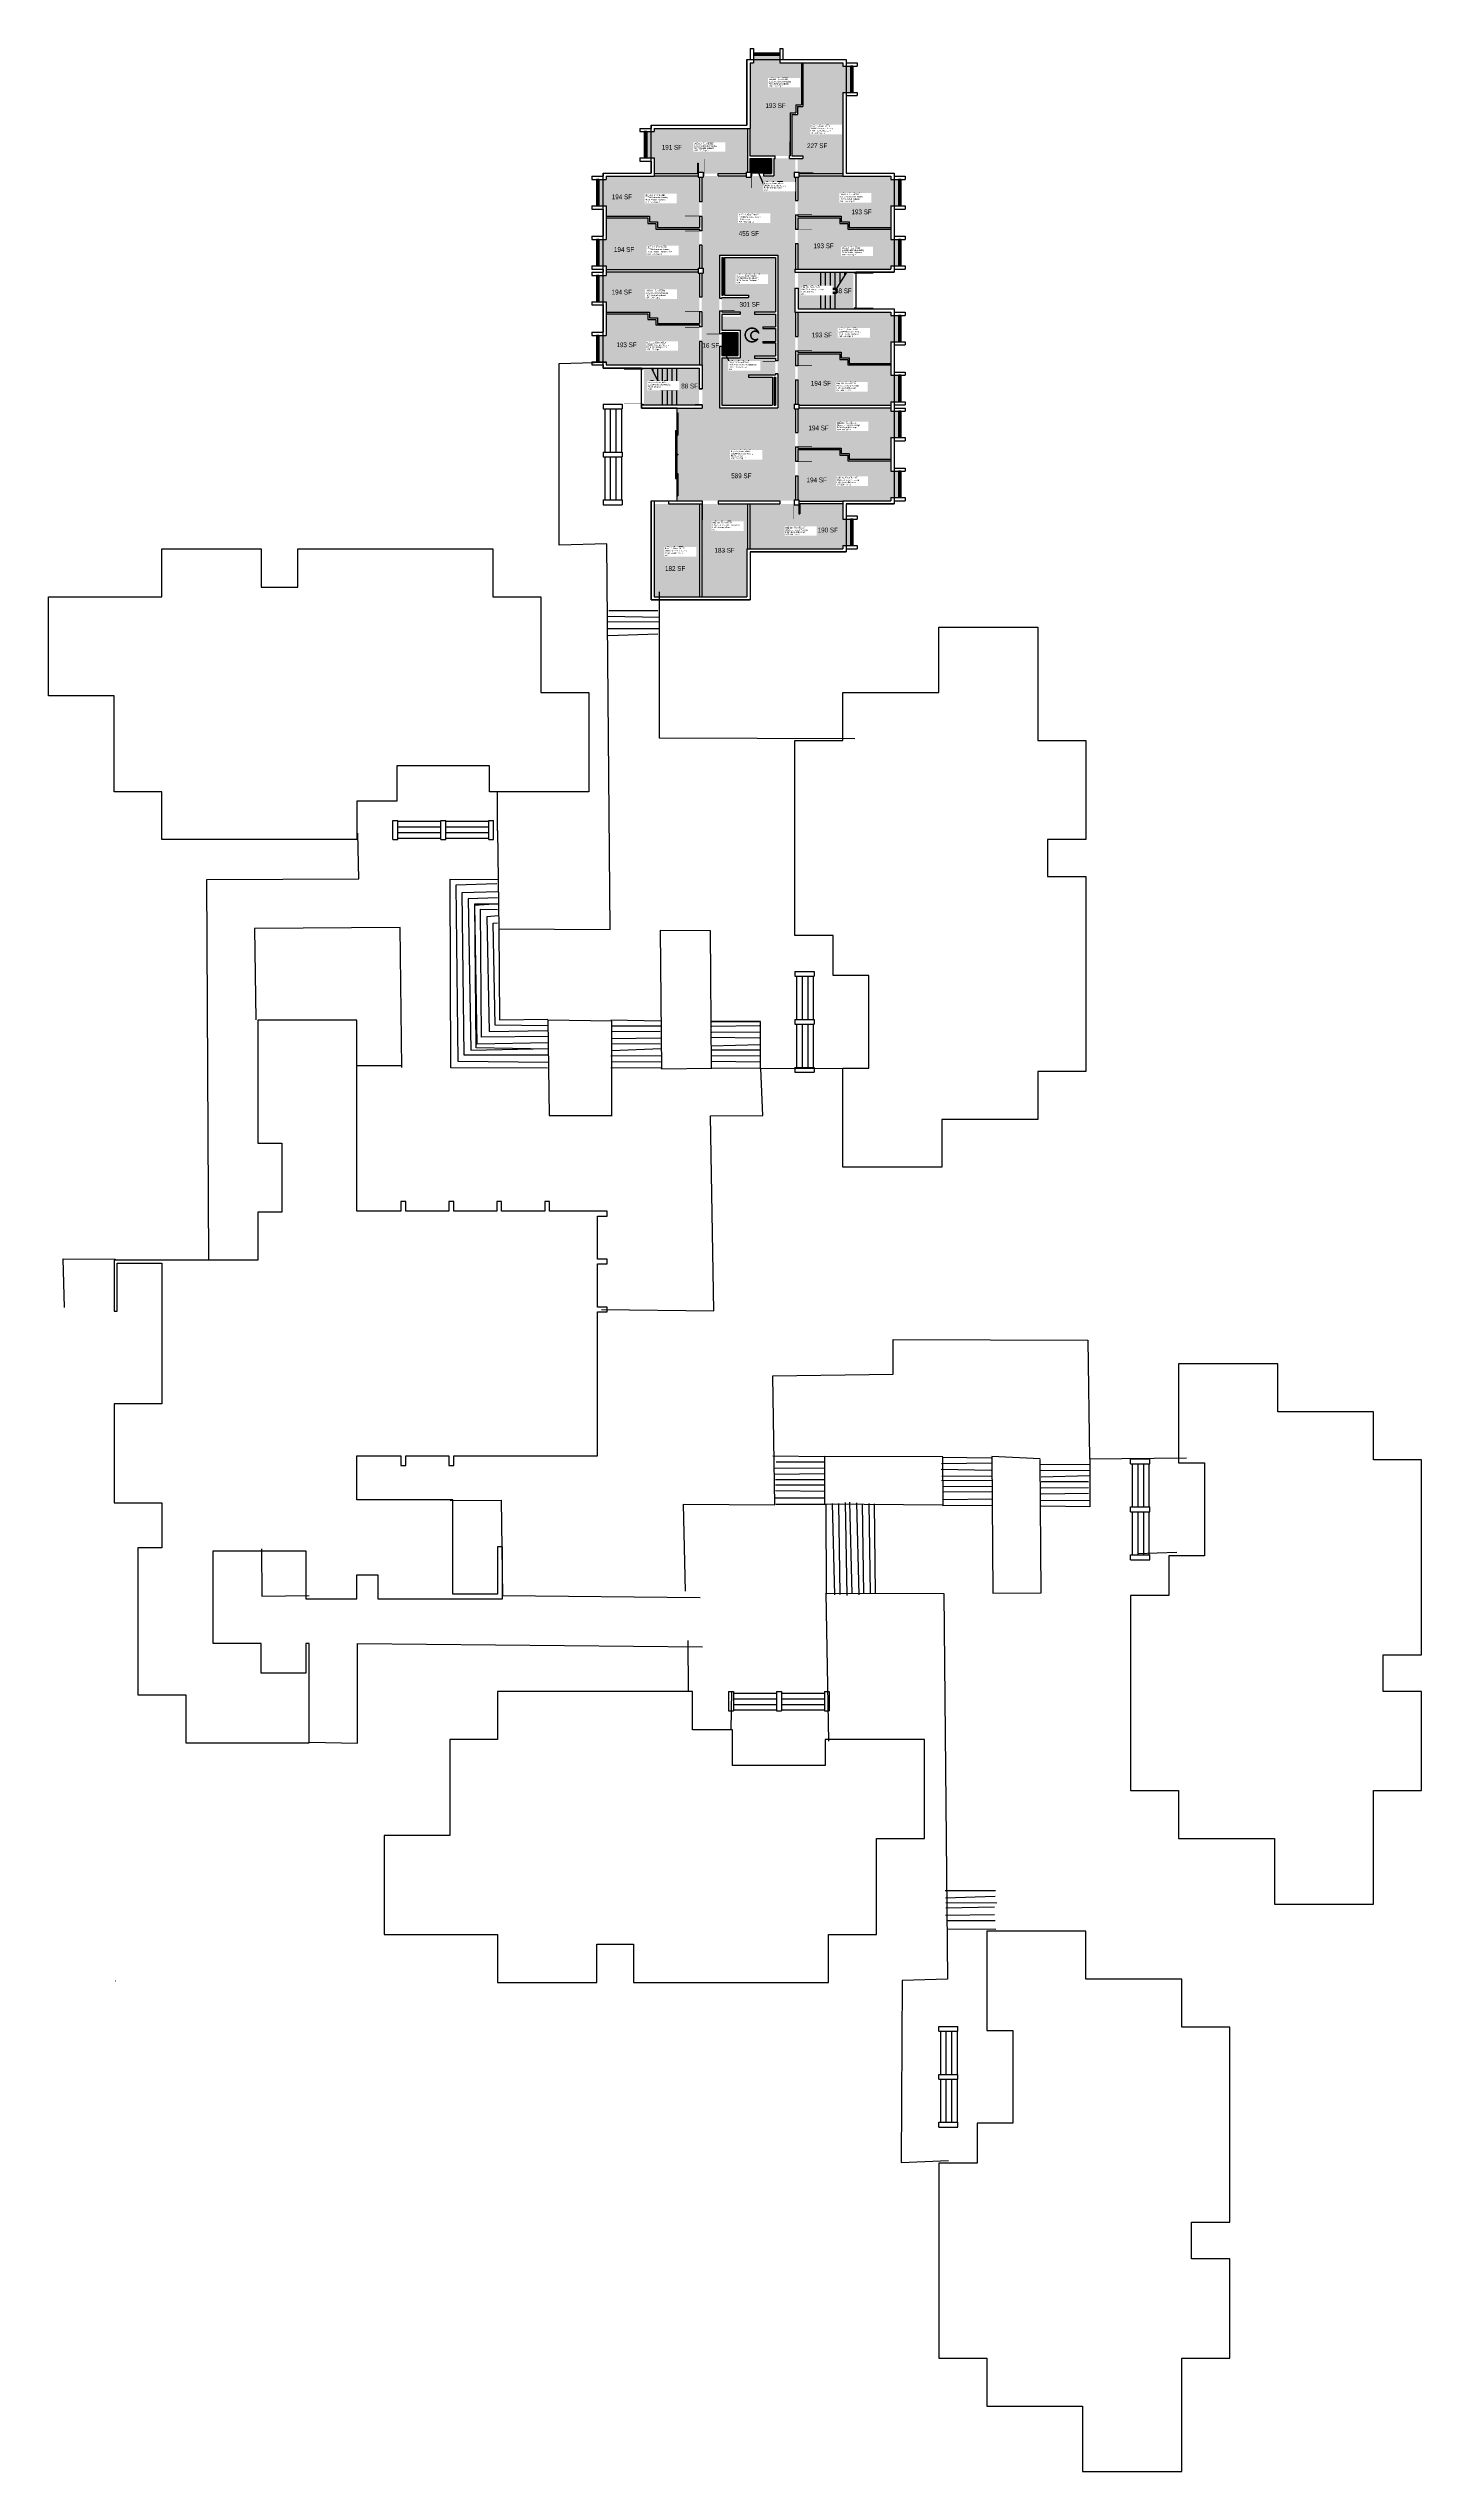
# Model space of a CAD drawing. Header units: inches. Extents: x -168 to 3268, y -1228 to 4836.
import ezdxf
from ezdxf.enums import TextEntityAlignment as Align

# ---------------------------------------------------------------- set-up
doc = ezdxf.new("R2010")
doc.units = ezdxf.units.IN
doc.header["$LTSCALE"] = 100
doc.header["$MEASUREMENT"] = 0
doc.layers.get('0').update_dxf_attribs({"linetype": 'CONTINUOUS'})
for name, color, linetype in [('A-DOOR', 2, 'CONTINUOUS'), ('A-FLOR', 3, 'CONTINUOUS'), ('A-GLAZ', 1, 'CONTINUOUS'), ('A-IDEN-ICON', 4, 'CONTINUOUS'), ('A-IDEN-RNUM', 7, 'CONTINUOUS'), ('A-IDEN-SNUM', 4, 'CONTINUOUS'), ('A-IDEN-VNUM', 4, 'CONTINUOUS'), ('A-SITE', 3, 'CONTINUOUS'), ('A-WALL', 5, 'CONTINUOUS'), ('AREA-TEXT', 3, 'CONTINUOUS'), ('Rooms-Category-Color', 7, 'CONTINUOUS'), ('Rooms-College-Color', 7, 'CONTINUOUS'), ('Rooms-Department-Color', 7, 'CONTINUOUS'), ('Rooms-Division-Color', 7, 'CONTINUOUS'), ('Rooms-Information', 7, 'CONTINUOUS')]:
    doc.layers.add(name, color=color, linetype=linetype)
doc.styles.add('CP_AREA', font='arial.ttf', dxfattribs={"height": 15})
doc.styles.add('CP_ROOMSNUMBER', font='arial.ttf', dxfattribs={"height": 1})
doc.styles.add('CP_ROOMVNUMBER', font='arial.ttf', dxfattribs={"width": 0.85, "height": 0.075})

# ---------------------------------------------------------------- blocks, each defined once
blk = doc.blocks.new('CPCUST')
for p, q in [((0.017, -0.064), (0.02, -0.047)), ((0.036, -0.07), (0.017, -0.064)), ((0.026, -0.041), (0.045, -0.041)), ((0.03, -0.034), (0.038, -0.03)), ((0.112, -0.063), (0.036, -0.07)), ((0.038, -0.03), (0.053, -0.032)), ((0.045, -0.041), (0.054, -0.051)), ((0.053, -0.032), (0.075, -0.048)), ((0.075, -0.048), (0.112, -0.063))]:
    blk.add_line(p, q)
at = {"const_width": 0.015}
blk.add_lwpolyline([(-0.03, 0.05), (0.01, -0.019)], dxfattribs=at)
at = {"const_width": 0.0075}
blk.add_lwpolyline([(-0.033, 0.048, 1), (-0.027, 0.052, 1)], format="xyb", close=True, dxfattribs=at)
blk.add_circle((0.016, -0.031), 0.0141)
blk = doc.blocks.new('CPBATH')
at = {"const_width": 0.0127}
for points in [[(0.057, 0.017, 0.861492), (-0.055, 0, 1)], [(-0.055, 0, 0.726902), (0.049, -0.034, 1)], [(0.057, 0.017, 0.729002), (-0.008, -0.004, 1)], [(-0.008, -0.004, 0.609468), (0.049, -0.034, 1)]]:
    blk.add_lwpolyline(points, format="xyb", dxfattribs=at)
at = {"const_width": 0.00637}
for points in [[(0.054, 0.015, 1), (0.06, 0.018, 1)], [(0.046, -0.035, 1), (0.051, -0.032, 1)]]:
    blk.add_lwpolyline(points, format="xyb", close=True, dxfattribs=at)

msp = doc.modelspace()

# ---------------------------------------------------------------- hatches: boundary and pattern name
at = {"layer": 'Rooms-Category-Color', "true_color": 0x728ef3}
for points in [[(1587, 4567), (1650.2, 4567), (1686.2, 4567), (1688, 4567), (1688, 4675), (1702, 4675), (1702, 4695), (1716, 4695), (1716, 4800), (1662, 4800), (1662, 4819), (1596, 4819), (1596, 4800), (1588, 4800), (1588, 4636), (1587, 4636)], [(1720, 4567), (1720, 4561), (1707, 4561), (1707, 4526), (1710, 4526), (1710, 4523), (1820, 4523), (1820, 4726), (1839, 4726), (1839, 4792), (1820, 4792), (1820, 4800), (1720, 4800), (1720, 4691), (1706, 4691), (1706, 4671), (1692, 4671), (1692, 4567)], [(1329, 4562), (1329, 4628), (1348, 4628), (1348, 4636), (1581, 4636), (1581, 4526), (1578, 4526), (1578, 4523), (1508, 4523), (1472, 4523), (1470, 4523), (1470, 4526), (1458, 4526), (1458, 4549), (1456, 4549), (1456, 4523), (1348, 4523), (1348, 4562)], [(1467, 4514), (1470, 4514), (1470, 4517), (1578, 4517), (1578, 4514), (1590, 4514), (1590, 4517), (1647, 4517), (1647, 4561), (1686.2, 4561), (1701, 4561), (1701, 4526), (1698, 4526), (1698, 4514), (1701, 4514), (1701, 4284), (1700, 4284), (1700, 4276), (1700, 4125), (1657, 4125), (1657, 4319), (1511, 4319), (1511, 4125), (1467, 4125)], [(1621, 4523), (1591, 4523), (1590, 4523), (1590, 4526), (1587, 4526), (1587, 4561), (1641, 4561), (1641, 4523)], [(1348, 4517), (1458, 4517), (1458, 4514), (1461, 4514), (1461, 4451.8), (1461, 4415.8), (1461, 4388), (1461, 4415.8), (1461, 4388), (1356, 4388), (1356, 4402), (1336, 4402), (1336, 4416), (1228, 4416), (1228, 4442), (1209, 4442), (1209, 4508), (1228, 4508), (1228, 4516), (1348, 4516)], [(1816, 4416), (1816, 4402), (1836, 4402), (1836, 4388), (1940, 4388), (1940, 4442), (1959, 4442), (1959, 4508), (1940, 4508), (1940, 4516), (1820, 4516), (1820, 4517), (1710, 4517), (1710, 4514), (1707, 4514), (1707, 4455.4), (1707, 4419.4), (1707, 4416)], [(1332, 4412), (1332, 4398), (1352, 4398), (1352, 4384), (1461, 4384), (1461, 4380), (1461, 4344), (1461, 4286), (1458, 4286), (1458, 4283), (1228, 4283), (1228, 4292), (1209, 4292), (1209, 4358), (1228, 4358), (1228, 4412)], [(1940, 4358), (1940, 4384), (1832, 4384), (1832, 4398), (1812, 4398), (1812, 4412), (1707, 4412), (1707, 4383.6), (1707, 4412), (1707, 4383.6), (1707, 4347.6), (1707, 4284), (1940, 4284), (1940, 4292), (1959, 4292), (1959, 4358)], [(1516.7, 3943), (1643.7, 3943), (1516.7, 3943), (1517, 4053.4), (1517, 4059.4), (1517, 4062), (1563, 4062), (1563, 4101), (1563, 4131), (1517, 4131), (1517, 4133), (1517, 4139), (1517, 4165), (1563, 4165), (1563, 4171), (1517, 4171), (1517, 4174), (1517, 4177), (1517, 4210), (1517, 4213), (1584, 4213), (1584, 4219), (1524, 4219), (1524, 4249), (1524, 4251), (1524, 4281), (1524, 4283), (1524, 4313), (1651, 4313), (1651, 4177), (1599, 4177), (1599, 4171), (1651, 4171), (1651, 4139), (1620, 4139), (1620, 4135), (1651, 4135), (1651, 4133), (1651, 4103), (1620, 4103), (1620, 4099), (1651, 4099), (1651, 4095), (1651, 4067), (1599, 4067), (1599, 4061), (1651, 4061), (1651, 4058), (1651, 4055), (1651, 4053), (1651, 4022), (1651, 4019), (1584, 4019), (1583.9, 4017.4), (1583.7, 4013), (1644, 4013), (1644, 4011.4), (1643.7, 3981.4), (1643.7, 3979.4), (1643.7, 3949.4), (1643.7, 3947.4), (1643.7, 3943)], [(1228, 4202), (1228, 4176), (1336, 4176), (1336, 4162), (1356, 4162), (1356, 4148), (1461, 4148), (1461, 4177.3), (1461, 4213.3), (1461, 4274), (1458, 4274), (1458, 4277), (1228, 4277), (1228, 4268), (1209, 4268), (1209, 4202), (1228, 4202), (1209, 4202)], [(1209, 4118), (1228, 4118), (1228, 4172), (1332, 4172), (1332, 4158), (1352, 4158), (1352, 4144), (1461, 4144), (1461, 4139), (1461, 4103), (1461, 4044), (1228, 4044), (1228, 4052), (1209, 4052)], [(1467, 4125), (1511, 4125), (1511, 3937), (1657, 3937), (1657, 4125), (1701, 4125), (1701, 3946), (1698, 3946), (1698, 3934), (1701, 3934), (1701, 3706), (1698, 3706), (1698, 3704), (1407, 3704), (1407, 3936), (1468, 3936), (1468, 4044), (1467, 4044)], [(1517, 4068), (1517, 4090), (1517, 4095), (1517, 4101), (1517, 4122), (1517, 4125), (1557, 4125), (1557, 4095), (1557, 4068)], [(1940, 4102), (1959, 4102), (1959, 4168), (1940, 4168), (1940, 4176), (1707, 4176), (1707, 4115.2), (1707, 4079.2), (1707, 4076), (1816, 4076), (1816, 4062), (1836, 4062), (1836, 4048), (1940, 4048)], [(1959, 4018), (1959, 3952), (1940, 3952), (1940, 3943), (1710, 3943), (1710, 3946), (1707, 3946), (1707, 4006.7), (1707, 4042.7), (1707, 4072), (1812, 4072), (1812, 4058), (1832, 4058), (1832, 4044), (1940, 4044), (1940, 4018)], [(1940, 3928), (1940, 3937), (1710, 3937), (1710, 3934), (1707, 3934), (1707, 3838.7), (1707, 3836), (1816, 3836), (1816, 3822), (1836, 3822), (1836, 3808), (1940, 3808), (1940, 3862), (1959, 3862), (1959, 3928)], [(1707, 3832), (1812, 3832), (1812, 3818), (1832, 3818), (1832, 3804), (1940, 3804), (1940, 3778), (1959, 3778), (1959, 3712), (1940, 3712), (1940, 3704), (1820, 3704), (1820, 3703), (1710, 3703), (1710, 3706), (1707, 3706), (1707, 3766.8), (1707, 3802.8), (1707, 3832), (1707, 3802.8)], [(1461, 3696), (1461, 3659), (1461, 3464), (1348, 3464), (1348, 3494), (1348, 3696), (1384, 3696)], [(1468.1, 3696), (1508.1, 3696), (1581, 3696), (1581, 3694), (1581, 3659), (1581, 3653), (1581, 3584), (1580, 3584), (1580, 3464), (1467, 3464), (1467, 3659), (1467, 3696)], [(1820, 3592), (1820, 3584), (1587, 3584), (1587, 3694), (1587, 3696), (1662, 3696), (1698, 3696), (1698, 3694), (1710, 3694), (1710, 3671), (1712, 3671), (1712, 3697), (1820, 3697), (1820, 3658), (1839, 3658), (1839, 3592)]]:
    msp.add_hatch(color=171, dxfattribs=at).paths.add_polyline_path(points)
at = {"layer": 'Rooms-Category-Color', "true_color": 0xadadad}
for points in [[(1708, 4184), (1846, 4184), (1846, 4276), (1708, 4276), (1708, 4236)], [(1460, 3984), (1460, 3944), (1322, 3944), (1322, 4036), (1460, 4036)]]:
    msp.add_hatch(color=253, dxfattribs=at).paths.add_polyline_path(points)
at = {"layer": 'Rooms-College-Color', "true_color": 0xadadad}
for points in [[(1587, 4567), (1650.2, 4567), (1686.2, 4567), (1688, 4567), (1688, 4675), (1702, 4675), (1702, 4695), (1716, 4695), (1716, 4800), (1662, 4800), (1662, 4819), (1596, 4819), (1596, 4800), (1588, 4800), (1588, 4636), (1587, 4636)], [(1720, 4567), (1720, 4561), (1707, 4561), (1707, 4526), (1710, 4526), (1710, 4523), (1820, 4523), (1820, 4726), (1839, 4726), (1839, 4792), (1820, 4792), (1820, 4800), (1720, 4800), (1720, 4691), (1706, 4691), (1706, 4671), (1692, 4671), (1692, 4567)], [(1329, 4562), (1329, 4628), (1348, 4628), (1348, 4636), (1581, 4636), (1581, 4526), (1578, 4526), (1578, 4523), (1508, 4523), (1472, 4523), (1470, 4523), (1470, 4526), (1458, 4526), (1458, 4549), (1456, 4549), (1456, 4523), (1348, 4523), (1348, 4562)], [(1467, 4514), (1470, 4514), (1470, 4517), (1578, 4517), (1578, 4514), (1590, 4514), (1590, 4517), (1647, 4517), (1647, 4561), (1686.2, 4561), (1701, 4561), (1701, 4526), (1698, 4526), (1698, 4514), (1701, 4514), (1701, 4284), (1700, 4284), (1700, 4276), (1700, 4125), (1657, 4125), (1657, 4319), (1511, 4319), (1511, 4125), (1467, 4125)], [(1621, 4523), (1591, 4523), (1590, 4523), (1590, 4526), (1587, 4526), (1587, 4561), (1641, 4561), (1641, 4523)], [(1348, 4517), (1458, 4517), (1458, 4514), (1461, 4514), (1461, 4451.8), (1461, 4415.8), (1461, 4388), (1461, 4415.8), (1461, 4388), (1356, 4388), (1356, 4402), (1336, 4402), (1336, 4416), (1228, 4416), (1228, 4442), (1209, 4442), (1209, 4508), (1228, 4508), (1228, 4516), (1348, 4516)], [(1816, 4416), (1816, 4402), (1836, 4402), (1836, 4388), (1940, 4388), (1940, 4442), (1959, 4442), (1959, 4508), (1940, 4508), (1940, 4516), (1820, 4516), (1820, 4517), (1710, 4517), (1710, 4514), (1707, 4514), (1707, 4455.4), (1707, 4419.4), (1707, 4416)], [(1332, 4412), (1332, 4398), (1352, 4398), (1352, 4384), (1461, 4384), (1461, 4380), (1461, 4344), (1461, 4286), (1458, 4286), (1458, 4283), (1228, 4283), (1228, 4292), (1209, 4292), (1209, 4358), (1228, 4358), (1228, 4412)], [(1940, 4358), (1940, 4384), (1832, 4384), (1832, 4398), (1812, 4398), (1812, 4412), (1707, 4412), (1707, 4383.6), (1707, 4412), (1707, 4383.6), (1707, 4347.6), (1707, 4284), (1940, 4284), (1940, 4292), (1959, 4292), (1959, 4358)], [(1516.7, 3943), (1643.7, 3943), (1516.7, 3943), (1517, 4053.4), (1517, 4059.4), (1517, 4062), (1563, 4062), (1563, 4101), (1563, 4131), (1517, 4131), (1517, 4133), (1517, 4139), (1517, 4165), (1563, 4165), (1563, 4171), (1517, 4171), (1517, 4174), (1517, 4177), (1517, 4210), (1517, 4213), (1584, 4213), (1584, 4219), (1524, 4219), (1524, 4249), (1524, 4251), (1524, 4281), (1524, 4283), (1524, 4313), (1651, 4313), (1651, 4177), (1599, 4177), (1599, 4171), (1651, 4171), (1651, 4139), (1620, 4139), (1620, 4135), (1651, 4135), (1651, 4133), (1651, 4103), (1620, 4103), (1620, 4099), (1651, 4099), (1651, 4095), (1651, 4067), (1599, 4067), (1599, 4061), (1651, 4061), (1651, 4058), (1651, 4055), (1651, 4053), (1651, 4022), (1651, 4019), (1584, 4019), (1583.9, 4017.4), (1583.7, 4013), (1644, 4013), (1644, 4011.4), (1643.7, 3981.4), (1643.7, 3979.4), (1643.7, 3949.4), (1643.7, 3947.4), (1643.7, 3943)], [(1228, 4202), (1228, 4176), (1336, 4176), (1336, 4162), (1356, 4162), (1356, 4148), (1461, 4148), (1461, 4177.3), (1461, 4213.3), (1461, 4274), (1458, 4274), (1458, 4277), (1228, 4277), (1228, 4268), (1209, 4268), (1209, 4202), (1228, 4202), (1209, 4202)], [(1708, 4184), (1846, 4184), (1846, 4276), (1708, 4276), (1708, 4236)], [(1209, 4118), (1228, 4118), (1228, 4172), (1332, 4172), (1332, 4158), (1352, 4158), (1352, 4144), (1461, 4144), (1461, 4139), (1461, 4103), (1461, 4044), (1228, 4044), (1228, 4052), (1209, 4052)], [(1467, 4125), (1511, 4125), (1511, 3937), (1657, 3937), (1657, 4125), (1701, 4125), (1701, 3946), (1698, 3946), (1698, 3934), (1701, 3934), (1701, 3706), (1698, 3706), (1698, 3704), (1407, 3704), (1407, 3936), (1468, 3936), (1468, 4044), (1467, 4044)], [(1517, 4068), (1517, 4090), (1517, 4095), (1517, 4101), (1517, 4122), (1517, 4125), (1557, 4125), (1557, 4095), (1557, 4068)], [(1940, 4102), (1959, 4102), (1959, 4168), (1940, 4168), (1940, 4176), (1707, 4176), (1707, 4115.2), (1707, 4079.2), (1707, 4076), (1816, 4076), (1816, 4062), (1836, 4062), (1836, 4048), (1940, 4048)], [(1959, 4018), (1959, 3952), (1940, 3952), (1940, 3943), (1710, 3943), (1710, 3946), (1707, 3946), (1707, 4006.7), (1707, 4042.7), (1707, 4072), (1812, 4072), (1812, 4058), (1832, 4058), (1832, 4044), (1940, 4044), (1940, 4018)], [(1460, 3984), (1460, 3944), (1322, 3944), (1322, 4036), (1460, 4036)], [(1940, 3928), (1940, 3937), (1710, 3937), (1710, 3934), (1707, 3934), (1707, 3838.7), (1707, 3836), (1816, 3836), (1816, 3822), (1836, 3822), (1836, 3808), (1940, 3808), (1940, 3862), (1959, 3862), (1959, 3928)], [(1707, 3832), (1812, 3832), (1812, 3818), (1832, 3818), (1832, 3804), (1940, 3804), (1940, 3778), (1959, 3778), (1959, 3712), (1940, 3712), (1940, 3704), (1820, 3704), (1820, 3703), (1710, 3703), (1710, 3706), (1707, 3706), (1707, 3766.8), (1707, 3802.8), (1707, 3832), (1707, 3802.8)], [(1461, 3696), (1461, 3659), (1461, 3464), (1348, 3464), (1348, 3494), (1348, 3696), (1384, 3696)], [(1468.1, 3696), (1508.1, 3696), (1581, 3696), (1581, 3694), (1581, 3659), (1581, 3653), (1581, 3584), (1580, 3584), (1580, 3464), (1467, 3464), (1467, 3659), (1467, 3696)], [(1820, 3592), (1820, 3584), (1587, 3584), (1587, 3694), (1587, 3696), (1662, 3696), (1698, 3696), (1698, 3694), (1710, 3694), (1710, 3671), (1712, 3671), (1712, 3697), (1820, 3697), (1820, 3658), (1839, 3658), (1839, 3592)]]:
    msp.add_hatch(color=253, dxfattribs=at).paths.add_polyline_path(points)
at = {"layer": 'Rooms-Department-Color', "true_color": 0x604aed}
for points in [[(1587, 4567), (1650.2, 4567), (1686.2, 4567), (1688, 4567), (1688, 4675), (1702, 4675), (1702, 4695), (1716, 4695), (1716, 4800), (1662, 4800), (1662, 4819), (1596, 4819), (1596, 4800), (1588, 4800), (1588, 4636), (1587, 4636)], [(1720, 4567), (1720, 4561), (1707, 4561), (1707, 4526), (1710, 4526), (1710, 4523), (1820, 4523), (1820, 4726), (1839, 4726), (1839, 4792), (1820, 4792), (1820, 4800), (1720, 4800), (1720, 4691), (1706, 4691), (1706, 4671), (1692, 4671), (1692, 4567)], [(1329, 4562), (1329, 4628), (1348, 4628), (1348, 4636), (1581, 4636), (1581, 4526), (1578, 4526), (1578, 4523), (1508, 4523), (1472, 4523), (1470, 4523), (1470, 4526), (1458, 4526), (1458, 4549), (1456, 4549), (1456, 4523), (1348, 4523), (1348, 4562)], [(1467, 4514), (1470, 4514), (1470, 4517), (1578, 4517), (1578, 4514), (1590, 4514), (1590, 4517), (1647, 4517), (1647, 4561), (1686.2, 4561), (1701, 4561), (1701, 4526), (1698, 4526), (1698, 4514), (1701, 4514), (1701, 4284), (1700, 4284), (1700, 4276), (1700, 4125), (1657, 4125), (1657, 4319), (1511, 4319), (1511, 4125), (1467, 4125)], [(1621, 4523), (1591, 4523), (1590, 4523), (1590, 4526), (1587, 4526), (1587, 4561), (1641, 4561), (1641, 4523)], [(1348, 4517), (1458, 4517), (1458, 4514), (1461, 4514), (1461, 4451.8), (1461, 4415.8), (1461, 4388), (1461, 4415.8), (1461, 4388), (1356, 4388), (1356, 4402), (1336, 4402), (1336, 4416), (1228, 4416), (1228, 4442), (1209, 4442), (1209, 4508), (1228, 4508), (1228, 4516), (1348, 4516)], [(1816, 4416), (1816, 4402), (1836, 4402), (1836, 4388), (1940, 4388), (1940, 4442), (1959, 4442), (1959, 4508), (1940, 4508), (1940, 4516), (1820, 4516), (1820, 4517), (1710, 4517), (1710, 4514), (1707, 4514), (1707, 4455.4), (1707, 4419.4), (1707, 4416)], [(1332, 4412), (1332, 4398), (1352, 4398), (1352, 4384), (1461, 4384), (1461, 4380), (1461, 4344), (1461, 4286), (1458, 4286), (1458, 4283), (1228, 4283), (1228, 4292), (1209, 4292), (1209, 4358), (1228, 4358), (1228, 4412)], [(1940, 4358), (1940, 4384), (1832, 4384), (1832, 4398), (1812, 4398), (1812, 4412), (1707, 4412), (1707, 4383.6), (1707, 4412), (1707, 4383.6), (1707, 4347.6), (1707, 4284), (1940, 4284), (1940, 4292), (1959, 4292), (1959, 4358)], [(1516.7, 3943), (1643.7, 3943), (1516.7, 3943), (1517, 4053.4), (1517, 4059.4), (1517, 4062), (1563, 4062), (1563, 4101), (1563, 4131), (1517, 4131), (1517, 4133), (1517, 4139), (1517, 4165), (1563, 4165), (1563, 4171), (1517, 4171), (1517, 4174), (1517, 4177), (1517, 4210), (1517, 4213), (1584, 4213), (1584, 4219), (1524, 4219), (1524, 4249), (1524, 4251), (1524, 4281), (1524, 4283), (1524, 4313), (1651, 4313), (1651, 4177), (1599, 4177), (1599, 4171), (1651, 4171), (1651, 4139), (1620, 4139), (1620, 4135), (1651, 4135), (1651, 4133), (1651, 4103), (1620, 4103), (1620, 4099), (1651, 4099), (1651, 4095), (1651, 4067), (1599, 4067), (1599, 4061), (1651, 4061), (1651, 4058), (1651, 4055), (1651, 4053), (1651, 4022), (1651, 4019), (1584, 4019), (1583.9, 4017.4), (1583.7, 4013), (1644, 4013), (1644, 4011.4), (1643.7, 3981.4), (1643.7, 3979.4), (1643.7, 3949.4), (1643.7, 3947.4), (1643.7, 3943)], [(1228, 4202), (1228, 4176), (1336, 4176), (1336, 4162), (1356, 4162), (1356, 4148), (1461, 4148), (1461, 4177.3), (1461, 4213.3), (1461, 4274), (1458, 4274), (1458, 4277), (1228, 4277), (1228, 4268), (1209, 4268), (1209, 4202), (1228, 4202), (1209, 4202)], [(1209, 4118), (1228, 4118), (1228, 4172), (1332, 4172), (1332, 4158), (1352, 4158), (1352, 4144), (1461, 4144), (1461, 4139), (1461, 4103), (1461, 4044), (1228, 4044), (1228, 4052), (1209, 4052)], [(1467, 4125), (1511, 4125), (1511, 3937), (1657, 3937), (1657, 4125), (1701, 4125), (1701, 3946), (1698, 3946), (1698, 3934), (1701, 3934), (1701, 3706), (1698, 3706), (1698, 3704), (1407, 3704), (1407, 3936), (1468, 3936), (1468, 4044), (1467, 4044)], [(1517, 4068), (1517, 4090), (1517, 4095), (1517, 4101), (1517, 4122), (1517, 4125), (1557, 4125), (1557, 4095), (1557, 4068)], [(1940, 4102), (1959, 4102), (1959, 4168), (1940, 4168), (1940, 4176), (1707, 4176), (1707, 4115.2), (1707, 4079.2), (1707, 4076), (1816, 4076), (1816, 4062), (1836, 4062), (1836, 4048), (1940, 4048)], [(1959, 4018), (1959, 3952), (1940, 3952), (1940, 3943), (1710, 3943), (1710, 3946), (1707, 3946), (1707, 4006.7), (1707, 4042.7), (1707, 4072), (1812, 4072), (1812, 4058), (1832, 4058), (1832, 4044), (1940, 4044), (1940, 4018)], [(1940, 3928), (1940, 3937), (1710, 3937), (1710, 3934), (1707, 3934), (1707, 3838.7), (1707, 3836), (1816, 3836), (1816, 3822), (1836, 3822), (1836, 3808), (1940, 3808), (1940, 3862), (1959, 3862), (1959, 3928)], [(1707, 3832), (1812, 3832), (1812, 3818), (1832, 3818), (1832, 3804), (1940, 3804), (1940, 3778), (1959, 3778), (1959, 3712), (1940, 3712), (1940, 3704), (1820, 3704), (1820, 3703), (1710, 3703), (1710, 3706), (1707, 3706), (1707, 3766.8), (1707, 3802.8), (1707, 3832), (1707, 3802.8)], [(1461, 3696), (1461, 3659), (1461, 3464), (1348, 3464), (1348, 3494), (1348, 3696), (1384, 3696)], [(1468.1, 3696), (1508.1, 3696), (1581, 3696), (1581, 3694), (1581, 3659), (1581, 3653), (1581, 3584), (1580, 3584), (1580, 3464), (1467, 3464), (1467, 3659), (1467, 3696)], [(1820, 3592), (1820, 3584), (1587, 3584), (1587, 3694), (1587, 3696), (1662, 3696), (1698, 3696), (1698, 3694), (1710, 3694), (1710, 3671), (1712, 3671), (1712, 3697), (1820, 3697), (1820, 3658), (1839, 3658), (1839, 3592)]]:
    msp.add_hatch(color=173, dxfattribs=at).paths.add_polyline_path(points)
at = {"layer": 'Rooms-Department-Color', "true_color": 0xacacac}
for points in [[(1708, 4184), (1846, 4184), (1846, 4276), (1708, 4276), (1708, 4236)], [(1460, 3984), (1460, 3944), (1322, 3944), (1322, 4036), (1460, 4036)]]:
    msp.add_hatch(color=253, dxfattribs=at).paths.add_polyline_path(points)
at = {"layer": 'Rooms-Division-Color', "true_color": 0x604aed}
for points in [[(1587, 4567), (1650.2, 4567), (1686.2, 4567), (1688, 4567), (1688, 4675), (1702, 4675), (1702, 4695), (1716, 4695), (1716, 4800), (1662, 4800), (1662, 4819), (1596, 4819), (1596, 4800), (1588, 4800), (1588, 4636), (1587, 4636)], [(1720, 4567), (1720, 4561), (1707, 4561), (1707, 4526), (1710, 4526), (1710, 4523), (1820, 4523), (1820, 4726), (1839, 4726), (1839, 4792), (1820, 4792), (1820, 4800), (1720, 4800), (1720, 4691), (1706, 4691), (1706, 4671), (1692, 4671), (1692, 4567)], [(1329, 4562), (1329, 4628), (1348, 4628), (1348, 4636), (1581, 4636), (1581, 4526), (1578, 4526), (1578, 4523), (1508, 4523), (1472, 4523), (1470, 4523), (1470, 4526), (1458, 4526), (1458, 4549), (1456, 4549), (1456, 4523), (1348, 4523), (1348, 4562)], [(1467, 4514), (1470, 4514), (1470, 4517), (1578, 4517), (1578, 4514), (1590, 4514), (1590, 4517), (1647, 4517), (1647, 4561), (1686.2, 4561), (1701, 4561), (1701, 4526), (1698, 4526), (1698, 4514), (1701, 4514), (1701, 4284), (1700, 4284), (1700, 4276), (1700, 4125), (1657, 4125), (1657, 4319), (1511, 4319), (1511, 4125), (1467, 4125)], [(1621, 4523), (1591, 4523), (1590, 4523), (1590, 4526), (1587, 4526), (1587, 4561), (1641, 4561), (1641, 4523)], [(1348, 4517), (1458, 4517), (1458, 4514), (1461, 4514), (1461, 4451.8), (1461, 4415.8), (1461, 4388), (1461, 4415.8), (1461, 4388), (1356, 4388), (1356, 4402), (1336, 4402), (1336, 4416), (1228, 4416), (1228, 4442), (1209, 4442), (1209, 4508), (1228, 4508), (1228, 4516), (1348, 4516)], [(1816, 4416), (1816, 4402), (1836, 4402), (1836, 4388), (1940, 4388), (1940, 4442), (1959, 4442), (1959, 4508), (1940, 4508), (1940, 4516), (1820, 4516), (1820, 4517), (1710, 4517), (1710, 4514), (1707, 4514), (1707, 4455.4), (1707, 4419.4), (1707, 4416)], [(1332, 4412), (1332, 4398), (1352, 4398), (1352, 4384), (1461, 4384), (1461, 4380), (1461, 4344), (1461, 4286), (1458, 4286), (1458, 4283), (1228, 4283), (1228, 4292), (1209, 4292), (1209, 4358), (1228, 4358), (1228, 4412)], [(1940, 4358), (1940, 4384), (1832, 4384), (1832, 4398), (1812, 4398), (1812, 4412), (1707, 4412), (1707, 4383.6), (1707, 4412), (1707, 4383.6), (1707, 4347.6), (1707, 4284), (1940, 4284), (1940, 4292), (1959, 4292), (1959, 4358)], [(1516.7, 3943), (1643.7, 3943), (1516.7, 3943), (1517, 4053.4), (1517, 4059.4), (1517, 4062), (1563, 4062), (1563, 4101), (1563, 4131), (1517, 4131), (1517, 4133), (1517, 4139), (1517, 4165), (1563, 4165), (1563, 4171), (1517, 4171), (1517, 4174), (1517, 4177), (1517, 4210), (1517, 4213), (1584, 4213), (1584, 4219), (1524, 4219), (1524, 4249), (1524, 4251), (1524, 4281), (1524, 4283), (1524, 4313), (1651, 4313), (1651, 4177), (1599, 4177), (1599, 4171), (1651, 4171), (1651, 4139), (1620, 4139), (1620, 4135), (1651, 4135), (1651, 4133), (1651, 4103), (1620, 4103), (1620, 4099), (1651, 4099), (1651, 4095), (1651, 4067), (1599, 4067), (1599, 4061), (1651, 4061), (1651, 4058), (1651, 4055), (1651, 4053), (1651, 4022), (1651, 4019), (1584, 4019), (1583.9, 4017.4), (1583.7, 4013), (1644, 4013), (1644, 4011.4), (1643.7, 3981.4), (1643.7, 3979.4), (1643.7, 3949.4), (1643.7, 3947.4), (1643.7, 3943)], [(1228, 4202), (1228, 4176), (1336, 4176), (1336, 4162), (1356, 4162), (1356, 4148), (1461, 4148), (1461, 4177.3), (1461, 4213.3), (1461, 4274), (1458, 4274), (1458, 4277), (1228, 4277), (1228, 4268), (1209, 4268), (1209, 4202), (1228, 4202), (1209, 4202)], [(1209, 4118), (1228, 4118), (1228, 4172), (1332, 4172), (1332, 4158), (1352, 4158), (1352, 4144), (1461, 4144), (1461, 4139), (1461, 4103), (1461, 4044), (1228, 4044), (1228, 4052), (1209, 4052)], [(1467, 4125), (1511, 4125), (1511, 3937), (1657, 3937), (1657, 4125), (1701, 4125), (1701, 3946), (1698, 3946), (1698, 3934), (1701, 3934), (1701, 3706), (1698, 3706), (1698, 3704), (1407, 3704), (1407, 3936), (1468, 3936), (1468, 4044), (1467, 4044)], [(1517, 4068), (1517, 4090), (1517, 4095), (1517, 4101), (1517, 4122), (1517, 4125), (1557, 4125), (1557, 4095), (1557, 4068)], [(1940, 4102), (1959, 4102), (1959, 4168), (1940, 4168), (1940, 4176), (1707, 4176), (1707, 4115.2), (1707, 4079.2), (1707, 4076), (1816, 4076), (1816, 4062), (1836, 4062), (1836, 4048), (1940, 4048)], [(1959, 4018), (1959, 3952), (1940, 3952), (1940, 3943), (1710, 3943), (1710, 3946), (1707, 3946), (1707, 4006.7), (1707, 4042.7), (1707, 4072), (1812, 4072), (1812, 4058), (1832, 4058), (1832, 4044), (1940, 4044), (1940, 4018)], [(1940, 3928), (1940, 3937), (1710, 3937), (1710, 3934), (1707, 3934), (1707, 3838.7), (1707, 3836), (1816, 3836), (1816, 3822), (1836, 3822), (1836, 3808), (1940, 3808), (1940, 3862), (1959, 3862), (1959, 3928)], [(1707, 3832), (1812, 3832), (1812, 3818), (1832, 3818), (1832, 3804), (1940, 3804), (1940, 3778), (1959, 3778), (1959, 3712), (1940, 3712), (1940, 3704), (1820, 3704), (1820, 3703), (1710, 3703), (1710, 3706), (1707, 3706), (1707, 3766.8), (1707, 3802.8), (1707, 3832), (1707, 3802.8)], [(1461, 3696), (1461, 3659), (1461, 3464), (1348, 3464), (1348, 3494), (1348, 3696), (1384, 3696)], [(1468.1, 3696), (1508.1, 3696), (1581, 3696), (1581, 3694), (1581, 3659), (1581, 3653), (1581, 3584), (1580, 3584), (1580, 3464), (1467, 3464), (1467, 3659), (1467, 3696)], [(1820, 3592), (1820, 3584), (1587, 3584), (1587, 3694), (1587, 3696), (1662, 3696), (1698, 3696), (1698, 3694), (1710, 3694), (1710, 3671), (1712, 3671), (1712, 3697), (1820, 3697), (1820, 3658), (1839, 3658), (1839, 3592)]]:
    msp.add_hatch(color=173, dxfattribs=at).paths.add_polyline_path(points)
at = {"layer": 'Rooms-Division-Color', "true_color": 0xadadad}
for points in [[(1708, 4184), (1846, 4184), (1846, 4276), (1708, 4276), (1708, 4236)], [(1460, 3984), (1460, 3944), (1322, 3944), (1322, 4036), (1460, 4036)]]:
    msp.add_hatch(color=253, dxfattribs=at).paths.add_polyline_path(points)

# ---------------------------------------------------------------- linework, layer by layer
at = {"layer": 'A-DOOR'}
for points in [[(1472.8, 4523.3, 1.5, 1.5, 0), (1472.8, 4559.3, 0, 0, 0), (1473.5, 4559.3, 0, 0, -0.414214), (1508, 4521.8, 0, 0, -0.414214)], [(1685.5, 4567.1, 1.5, 1.5, 0), (1685.5, 4603.1, 0, 0, 0), (1684.7, 4603.1, 0, 0, 0.414214), (1650.2, 4565.6, 0, 0, 0.414214)], [(1709.9, 4526.3, 1.5, 1.5, 0), (1745.9, 4526.3, 0, 0, 0), (1745.9, 4527.1, 0, 0, 0.414214), (1708.4, 4561.6, 0, 0, 0.414214)], [(1591.8, 4517.2, 1.5, 1.5, 0), (1591.8, 4487.2, 0, 0, 0), (1591, 4487.2, 0, 0, 0.414214), (1621, 4517.2, 0, 0, 0.414214)], [(1461.2, 4416.5, 1.5, 1.5, 0), (1425.2, 4416.5, 0, 0, 0), (1425.2, 4417.3, 0, 0, -0.414214), (1462.7, 4451.8, 0, 0, -0.414214)], [(1706.7, 4420.2, 1.5, 1.5, 0), (1742.7, 4420.2, 0, 0, 0), (1742.7, 4420.9, 0, 0, 0.414214), (1705.2, 4455.4, 0, 0, 0.414214)], [(1461.2, 4379.2, 1.5, 1.5, 0), (1425.2, 4379.2, 0, 0, 0), (1425.2, 4378.5, 0, 0, 0.414214), (1462.7, 4344, 0, 0, 0.414214)], [(1706.7, 4382.9, 1.5, 1.5, 0), (1742.7, 4382.9, 0, 0, 0), (1742.7, 4382.1, 0, 0, -0.414214), (1705.2, 4347.6, 0, 0, -0.414214)], [(1708, 4275.4, 1.5, 1.5, 0), (1748, 4275.4, 0, 0, 0), (1748, 4274.6, 0, 0, -0.414214), (1706.5, 4236.1, 0, 0, -0.414214)], [(1852, 4273.2, 1.5, 1.5, 0), (1896, 4273.2, 0, 0, 0), (1896, 4274, 0, 0, -0.414214), (1852, 4230, 0, 0, -0.414214)], [(1461, 4178.1, 1.5, 1.5, 0), (1425, 4178.1, 0, 0, 0), (1425, 4178.8, 0, 0, -0.414214), (1462.5, 4213.3, 0, 0, -0.414214)], [(1517, 4179.7, 1.5, 1.5, 0), (1549, 4179.7, 0, 0, 0), (1549, 4179, 0, 0, 0.414214), (1517, 4211, 0, 0, 0.414214)], [(1852, 4186.7, 1.5, 1.5, 0), (1896, 4186.7, 0, 0, 0), (1896, 4186, 0, 0, 0.414214), (1852, 4230, 0, 0, 0.414214)], [(1461, 4138.3, 1.5, 1.5, 0), (1425, 4138.3, 0, 0, 0), (1425, 4137.5, 0, 0, 0.414214), (1462.5, 4103, 0, 0, 0.414214)], [(1511, 4121.2, 1.5, 1.5, 0), (1479, 4121.2, 0, 0, 0), (1479, 4122, 0, 0, 0.414214), (1511, 4090, 0, 0, 0.414214)], [(1706.7, 4079.9, 1.5, 1.5, 0), (1742.7, 4079.9, 0, 0, 0), (1742.7, 4080.7, 0, 0, 0.414214), (1705.2, 4115.2, 0, 0, 0.414214)], [(1316, 4033.2, 1.5, 1.5, 0), (1272, 4033.2, 0, 0, 0), (1272, 4034, 0, 0, 0.414214), (1316, 3990, 0, 0, 0.414214)], [(1651, 4053.2, 1.5, 1.5, 0), (1619, 4053.2, 0, 0, 0), (1619, 4054, 0, 0, 0.414214), (1651, 4022, 0, 0, 0.414214)], [(1706.7, 4042, 1.5, 1.5, 0), (1742.7, 4042, 0, 0, 0), (1742.7, 4041.2, 0, 0, -0.414214), (1705.2, 4006.7, 0, 0, -0.414214)], [(1316, 3946.7, 1.5, 1.5, 0), (1272, 3946.7, 0, 0, 0), (1272, 3946, 0, 0, -0.414214), (1316, 3990, 0, 0, -0.414214)], [(1460.1, 3944.9, 1.5, 1.5, 0), (1420.1, 3944.9, 0, 0, 0), (1420.1, 3944.1, 0, 0, -0.414214), (1460.1, 3984.1, 0, 0, -0.414214)], [(1707, 3839.4, 1.5, 1.5, 0), (1743, 3839.4, 0, 0, 0), (1743, 3840.2, 0, 0, 0.414214), (1705.5, 3874.7, 0, 0, 0.414214)], [(1707, 3802.1, 1.5, 1.5, 0), (1743, 3802.1, 0, 0, 0), (1743, 3801.3, 0, 0, -0.414214), (1705.5, 3766.8, 0, 0, -0.414214)], [(1348.8, 3695.9, 1.5, 1.5, 0), (1348.8, 3659.9, 0, 0, 0), (1349.5, 3659.9, 0, 0, 0.414214), (1384, 3697.4, 0, 0, 0.414214)], [(1468.8, 3696.2, 1.5, 1.5, 0), (1468.8, 3656.2, 0, 0, 0), (1468.1, 3656.2, 0, 0, 0.414214), (1508.1, 3696.2, 0, 0, 0.414214)], [(1697.2, 3694.1, 1.5, 1.5, 0), (1697.2, 3658.1, 0, 0, 0), (1696.5, 3658.1, 0, 0, -0.414214), (1662, 3695.6, 0, 0, -0.414214)]]:
    msp.add_lwpolyline(points, format="xyseb", dxfattribs=at)
at = {"layer": 'A-FLOR'}
for p, q in [((1764, 4276), (1764, 4236)), ((1776, 4276), (1776, 4236)), ((1788, 4276), (1788, 4236)), ((1800, 4276), (1800, 4236)), ((1801.6, 4230.5), (1830.3, 4277.3)), ((1812, 4276), (1812, 4247.5)), ((1824, 4276), (1824, 4267)), ((1764, 4224), (1764, 4184)), ((1776, 4224), (1776, 4184)), ((1788, 4224), (1788, 4184)), ((1800, 4224), (1800, 4184)), ((1340.1, 4037.3), (1366, 3985.2)), ((1344, 4036), (1344, 4029.5)), ((1356, 4036), (1356, 4005.3)), ((1368, 4036), (1368, 3998)), ((1380, 4036), (1380, 3998)), ((1392, 4036), (1392, 3998)), ((1404, 4036), (1404, 3998)), ((1368, 3982), (1368, 3944)), ((1380, 3982), (1380, 3944)), ((1392, 3982), (1392, 3944)), ((1404, 3982), (1404, 3944))]:
    msp.add_line(p, q, dxfattribs=at)
at = {"layer": 'A-GLAZ'}
for p, q in [((1598, 4825), (1660, 4825)), ((1598, 4822), (1660, 4822)), ((1598, 4819), (1660, 4819)), ((1839, 4790), (1839, 4728)), ((1842, 4790), (1842, 4728)), ((1845, 4790), (1845, 4728)), ((1323, 4626), (1323, 4564)), ((1326, 4626), (1326, 4564)), ((1329, 4626), (1329, 4564)), ((1203, 4506), (1203, 4444)), ((1206, 4506), (1206, 4444)), ((1209, 4506), (1209, 4444)), ((1959, 4506), (1959, 4444)), ((1962, 4506), (1962, 4444)), ((1965, 4506), (1965, 4444)), ((1203, 4356), (1203, 4294)), ((1206, 4356), (1206, 4294)), ((1209, 4356), (1209, 4294)), ((1959, 4356), (1959, 4294)), ((1962, 4356), (1962, 4294)), ((1965, 4356), (1965, 4294)), ((1203, 4266), (1203, 4204)), ((1206, 4266), (1206, 4204)), ((1209, 4266), (1209, 4204)), ((1959, 4166), (1959, 4104)), ((1962, 4166), (1962, 4104)), ((1965, 4166), (1965, 4104)), ((1203, 4116), (1203, 4054)), ((1206, 4116), (1206, 4054)), ((1209, 4116), (1209, 4054)), ((1959, 4016), (1959, 3954)), ((1962, 4016), (1962, 3954)), ((1965, 4016), (1965, 3954)), ((1405, 3924), (1405, 3868)), ((1407, 3924), (1407, 3868)), ((1959, 3926), (1959, 3864)), ((1962, 3926), (1962, 3864)), ((1965, 3926), (1965, 3864)), ((1401, 3880), (1401, 3760)), ((1403, 3880), (1403, 3760)), ((1405, 3821), (1405, 3819)), ((1407, 3821), (1407, 3819)), ((1405, 3772), (1405, 3716)), ((1407, 3772), (1407, 3716)), ((1959, 3776), (1959, 3714)), ((1962, 3776), (1962, 3714)), ((1965, 3776), (1965, 3714)), ((1839, 3656), (1839, 3594)), ((1842, 3656), (1842, 3594)), ((1845, 3656), (1845, 3594))]:
    msp.add_line(p, q, dxfattribs=at)
at = {"layer": 'A-IDEN-VNUM'}
for points in [[(1624.6, 4489.2), (1606, 4531.3)], [(1539.2, 4045.4), (1524.5, 4073.3)]]:
    msp.add_lwpolyline(points, dxfattribs=at)
at = {"layer": 'A-SITE'}
for p, q in [((1110, 4048), (1227, 4051)), ((1110, 3593), (1110, 4048)), ((1220, 3946), (1268, 3946)), ((1220, 3946), (1220, 3934)), ((1268, 3946), (1268, 3934)), ((1220, 3934), (1268, 3934)), ((1224, 3934), (1224, 3826)), ((1238, 3934), (1238, 3826)), ((1252, 3934), (1252, 3826)), ((1266, 3934), (1266, 3826)), ((1220, 3826), (1220, 3814)), ((1220, 3826), (1268, 3826)), ((1268, 3826), (1268, 3814)), ((1220, 3814), (1268, 3814)), ((1224, 3814), (1224, 3706)), ((1238, 3814), (1238, 3706)), ((1252, 3814), (1252, 3706)), ((1266, 3814), (1266, 3706)), ((1220, 3706), (1220, 3694)), ((1220, 3706), (1268, 3706)), ((1268, 3706), (1268, 3694)), ((1220, 3694), (1268, 3694)), ((1229, 3596), (1110, 3593)), ((1238, 2631), (1229, 3596)), ((1361, 3110), (1361, 3476)), ((1359, 3400), (1230, 3401)), ((1231, 3415), (1362, 3413)), ((1357, 3429), (1234, 3429)), ((1233, 3384), (1360, 3384)), ((1357, 3370), (1233, 3366)), ((1850, 3108), (1361, 3110)), ((956, 2878), (956, 2976)), ((609, 2758), (606, 2872)), ((694, 2904), (706, 2904)), ((694, 2856), (694, 2904)), ((694, 2856), (706, 2856)), ((706, 2856), (706, 2904)), ((706, 2902), (814, 2902)), ((706, 2888), (814, 2888)), ((706, 2874), (814, 2874)), ((706, 2860), (814, 2860)), ((814, 2856), (814, 2904)), ((814, 2904), (826, 2904)), ((814, 2856), (826, 2856)), ((826, 2856), (826, 2904)), ((826, 2902), (934, 2902)), ((826, 2888), (934, 2888)), ((826, 2874), (934, 2874)), ((826, 2860), (934, 2860)), ((934, 2856), (934, 2904)), ((934, 2904), (946, 2904)), ((934, 2856), (946, 2856)), ((946, 2856), (946, 2904)), ((956, 2879), (959, 2633)), ((228, 2756), (609, 2758)), ((233, 1804), (228, 2756)), ((839, 2285), (837, 2757)), ((837, 2757), (957, 2756)), ((954, 2745), (851, 2742)), ((851, 2742), (856, 2302)), ((867, 2724), (957, 2726)), ((872, 2317), (867, 2724)), ((956, 2710), (882, 2708)), ((882, 2708), (889, 2329)), ((958, 2695), (898, 2691)), ((898, 2691), (904, 2345)), ((902, 2335), (899, 2695)), ((899, 2695), (960, 2695)), ((916, 2362), (913, 2682)), ((913, 2682), (956, 2681)), ((712, 2636), (348, 2634)), ((348, 2634), (351, 2405)), ((716, 2286), (712, 2636)), ((958, 2665), (929, 2663)), ((929, 2663), (935, 2376)), ((945, 2647), (956, 2648)), ((950, 2392), (945, 2647)), ((959, 2634), (961, 2405)), ((959, 2633), (1238, 2631)), ((1489, 2628), (1363, 2629)), ((1363, 2629), (1366, 2282)), ((1491, 2284), (1489, 2628)), ((1700, 2526), (1700, 2514)), ((1700, 2526), (1748, 2526)), ((1700, 2514), (1748, 2514)), ((1704, 2514), (1704, 2406)), ((1718, 2514), (1718, 2406)), ((1732, 2514), (1732, 2406)), ((1746, 2514), (1746, 2406)), ((1748, 2526), (1748, 2514)), ((935, 2376), (1082, 2378)), ((1082, 2390), (950, 2392)), ((961, 2405), (1082, 2407)), ((1242, 2402), (1082, 2404)), ((1082, 2404), (1085, 2166)), ((1364, 2402), (1239, 2404)), ((1240, 2390), (1367, 2390)), ((1363, 2376), (1240, 2375)), ((1242, 2164), (1242, 2402)), ((1489, 2401), (1613, 2401)), ((1614, 2401), (1491, 2401)), ((1611, 2390), (1492, 2388)), ((1492, 2374), (1613, 2375)), ((1614, 2283), (1614, 2401)), ((1700, 2406), (1748, 2406)), ((1700, 2406), (1700, 2394)), ((1700, 2394), (1748, 2394)), ((1704, 2394), (1704, 2286)), ((1718, 2394), (1718, 2286)), ((1732, 2394), (1732, 2286)), ((1746, 2394), (1746, 2286)), ((1748, 2406), (1748, 2394)), ((1081, 2317), (872, 2317)), ((889, 2329), (1084, 2333)), ((1084, 2332), (902, 2335)), ((904, 2345), (1083, 2348)), ((1083, 2363), (916, 2362)), ((1366, 2315), (1239, 2314)), ((1240, 2358), (1365, 2360)), ((1363, 2344), (1241, 2345)), ((1241, 2328), (1365, 2333)), ((1611, 2359), (1489, 2361)), ((1490, 2340), (1612, 2343)), ((1611, 2329), (1490, 2329)), ((1492, 2315), (1613, 2316)), ((604, 2291), (715, 2291)), ((1081, 2284), (839, 2285)), ((856, 2302), (1083, 2299)), ((1364, 2284), (1239, 2285)), ((1241, 2300), (1366, 2301)), ((1366, 2282), (1492, 2284)), ((1613, 2299), (1491, 2301)), ((1612, 2283), (1491, 2284)), ((1615, 2283), (1861, 2284)), ((1620, 2166), (1615, 2283)), ((1700, 2286), (1748, 2286)), ((1700, 2286), (1700, 2274)), ((1700, 2274), (1748, 2274)), ((1748, 2286), (1748, 2274)), ((1085, 2166), (1242, 2166)), ((1489, 2165), (1620, 2166)), ((1497, 1677), (1489, 2165)), ((-128, 1685), (-131, 1807)), ((-131, 1807), (-1, 1806)), ((-1, 1806), (-1.1, 1804)), ((1216, 1680), (1497, 1677)), ((1946, 1518), (1946, 1605)), ((1946, 1605), (2433, 1603)), ((2433, 1603), (2437, 1306)), ((1645, 1514), (1946, 1518)), ((1650, 1191), (1645, 1514)), ((1774, 1311), (1645, 1313)), ((1774, 1283), (1649, 1282)), ((1653, 1299), (1773, 1299)), ((1774, 1312), (1774, 1194)), ((2070, 1311), (1775, 1312)), ((2191, 1277), (2066, 1280)), ((2067, 1295), (2192, 1296)), ((2191, 1308), (2069, 1310)), ((2071, 1191), (2070, 1311)), ((2314, 1306), (2193, 1312)), ((2193, 1312), (2195, 970)), ((2316, 971), (2314, 1305)), ((2314, 1292), (2438, 1293)), ((2437, 1277), (2314, 1276)), ((2437, 1306), (2680, 1309)), ((2438, 1306), (2438, 1186)), ((2540, 1306), (2588, 1306)), ((2540, 1294), (2540, 1306)), ((2540, 1294), (2588, 1294)), ((2544, 1294), (2544, 1186)), ((2558, 1294), (2558, 1186)), ((2572, 1294), (2572, 1186)), ((2586, 1294), (2586, 1186)), ((2588, 1294), (2588, 1306)), ((1648, 1268), (1775, 1270)), ((1773, 1254), (1651, 1254)), ((1651, 1241), (1774, 1241)), ((1776, 1225), (1651, 1226)), ((2193, 1252), (2067, 1251)), ((2068, 1263), (2193, 1264)), ((2069, 1238), (2193, 1237)), ((2193, 1223), (2070, 1224)), ((2316, 1261), (2437, 1265)), ((2435, 1249), (2316, 1249)), ((2316, 1234), (2435, 1235)), ((2435, 1220), (2316, 1218)), ((837, 1202), (965, 1203)), ((965, 1203), (968, 964)), ((1426, 975), (1421, 1193)), ((1421, 1193), (1650, 1191)), ((1651, 1209), (1775, 1209)), ((1778, 1192), (1652, 1192)), ((1774, 1194), (2071, 1191)), ((1779, 968), (1778, 1192)), ((1793, 1195), (1799, 966)), ((1813, 967), (1810, 1195)), ((1826, 1197), (1830, 964)), ((1843, 969), (1837, 1198)), ((1854, 1196), (1860, 966)), ((1872, 969), (1869, 1194)), ((1885, 1195), (1888, 969)), ((1902, 969), (1899, 1194)), ((2069, 1205), (2195, 1206)), ((2193, 1190), (2069, 1189)), ((2315, 1203), (2437, 1202)), ((2438, 1186), (2316, 1188)), ((2540, 1186), (2588, 1186)), ((2540, 1174), (2540, 1186)), ((2540, 1174), (2588, 1174)), ((2544, 1174), (2544, 1066)), ((2558, 1174), (2558, 1066)), ((2572, 1174), (2572, 1066)), ((2586, 1174), (2586, 1066)), ((2588, 1174), (2588, 1186)), ((365, 1081), (366, 963)), ((2540, 1054), (2540, 1066)), ((2540, 1066), (2588, 1066)), ((2540, 1054), (2588, 1054)), ((2656, 1072), (2557, 1069)), ((2588, 1054), (2588, 1066)), ((2195, 970), (2316, 971)), ((366, 963), (484, 964)), ((968, 964), (1463, 959)), ((1785, 600), (1778, 970)), ((1778, 970), (2073, 969)), ((2073, 969), (2082, 4)), ((1432, 852), (1433, 726)), ((605, 595), (605, 844)), ((605, 844), (1469, 836)), ((1534, 724), (1534, 676)), ((1534, 724), (1546, 724)), ((1534, 676), (1546, 676)), ((1540, 628), (1542, 724)), ((1546, 724), (1546, 676)), ((1546, 720), (1654, 720)), ((1546, 706), (1654, 706)), ((1546, 692), (1654, 692)), ((1546, 678), (1654, 678)), ((1654, 724), (1666, 724)), ((1654, 724), (1654, 676)), ((1654, 676), (1666, 676)), ((1666, 724), (1666, 676)), ((1666, 720), (1774, 720)), ((1666, 706), (1774, 706)), ((1666, 692), (1774, 692)), ((1666, 678), (1774, 678)), ((1774, 724), (1786, 724)), ((1774, 724), (1774, 676)), ((1774, 676), (1786, 676)), ((1786, 724), (1786, 676)), ((485, 597), (605, 595)), ((2076, 226), (2202, 226)), ((2201, 211), (2077, 207)), ((2078, 196), (2205, 195)), ((2199, 184), (2078, 182)), ((2077, 164), (2199, 166)), ((2201, 150), (2079, 150)), ((2080, 130), (2203, 129)), ((1968, 1), (1966, -455)), ((2082, 4), (1968, 1)), ((2060, -126), (2060, -114)), ((2060, -114), (2108, -114)), ((2108, -126), (2108, -114)), ((2060, -126), (2108, -126)), ((2064, -126), (2064, -234)), ((2078, -126), (2078, -234)), ((2092, -126), (2092, -234)), ((2106, -126), (2106, -234)), ((2060, -246), (2060, -234)), ((2060, -234), (2108, -234)), ((2108, -246), (2108, -234)), ((2060, -246), (2108, -246)), ((2064, -246), (2064, -354)), ((2078, -246), (2078, -354)), ((2092, -246), (2092, -354)), ((2106, -246), (2106, -354)), ((2060, -354), (2108, -354)), ((2060, -366), (2060, -354)), ((2108, -366), (2108, -354)), ((2060, -366), (2108, -366)), ((1966, -455), (2084, -450))]:
    msp.add_line(p, q, dxfattribs=at)
for points in [[(1852, 4184), (1948, 4184), (1948, 3696), (1828, 3696), (1828, 3576), (1588, 3576), (1588, 3456), (1340, 3456), (1340, 3704), (1405, 3704), (1405, 3936), (1316, 3936), (1316, 4036), (1220, 4036), (1220, 4524), (1340, 4524), (1340, 4644), (1580, 4644), (1580, 4808), (1828, 4808), (1828, 4524), (1948, 4524), (1948, 4276), (1852, 4276)], [(456, 3488), (456, 3584), (944, 3584), (944, 3464), (1064, 3464), (1064, 3224), (1184, 3224), (1184, 2976), (936, 2976), (936, 3041), (704, 3041), (704, 2952), (604, 2952), (604, 2856), (116, 2856), (116, 2976), (-4, 2976), (-4, 3216), (-168, 3216), (-168, 3464), (116, 3464), (116, 3584), (364, 3584), (364, 3488)], [(2332, 2764), (2428, 2764), (2428, 2276), (2308, 2276), (2308, 2156), (2068, 2156), (2068, 2036), (1820, 2036), (1820, 2284), (1885, 2284), (1885, 2516), (1796, 2516), (1796, 2616), (1700, 2616), (1700, 3104), (1820, 3104), (1820, 3224), (2060, 3224), (2060, 3388), (2308, 3388), (2308, 3104), (2428, 3104), (2428, 2856), (2332, 2856)], [(356, 2404), (356, 2096), (416, 2096), (416, 1924), (356, 1924), (356, 1804), (-4, 1804), (-4, 1676), (4, 1676), (4, 1796), (116, 1796), (116, 1444), (-4, 1444), (-4, 1196), (116, 1196), (116, 1084), (56, 1084), (56, 716), (176, 716), (176, 596), (484, 596), (484, 844), (476, 844), (476, 770), (364, 770), (364, 844), (244, 844), (244, 1076), (476, 1076), (476, 956), (604, 956), (604, 1016), (656, 1016), (656, 956), (968, 956), (968, 1086), (956, 1086), (956, 968), (844, 968), (844, 1204), (604, 1204), (604, 1314), (714, 1314), (714, 1290), (726, 1290), (726, 1314), (834, 1314), (834, 1290), (846, 1290), (846, 1314), (1206, 1314), (1206, 1674), (1230, 1674), (1230, 1686), (1206, 1686), (1206, 1794), (1230, 1794), (1230, 1806), (1206, 1806), (1206, 1914), (1230, 1914), (1230, 1926), (1086, 1926), (1086, 1950), (1074, 1950), (1074, 1926), (966, 1926), (966, 1950), (954, 1950), (954, 1926), (846, 1926), (846, 1950), (834, 1950), (834, 1926), (726, 1926), (726, 1950), (714, 1950), (714, 1926), (604, 1926), (604, 2404)], [(3172, 816), (3268, 816), (3268, 1304), (3148, 1304), (3148, 1424), (2908, 1424), (2908, 1544), (2660, 1544), (2660, 1296), (2725, 1296), (2725, 1064), (2636, 1064), (2636, 964), (2540, 964), (2540, 476), (2660, 476), (2660, 356), (2900, 356), (2900, 192), (3148, 192), (3148, 476), (3268, 476), (3268, 724), (3172, 724)], [(1296, 92), (1296, -4), (1784, -4), (1784, 116), (1904, 116), (1904, 356), (2024, 356), (2024, 604), (1776, 604), (1776, 539), (1544, 539), (1544, 628), (1444, 628), (1444, 724), (956, 724), (956, 604), (836, 604), (836, 364), (672, 364), (672, 116), (956, 116), (956, -4), (1204, -4), (1204, 92)], [(2692, -604), (2788, -604), (2788, -116), (2668, -116), (2668, 4), (2428, 4), (2428, 124), (2180, 124), (2180, -124), (2245, -124), (2245, -356), (2156, -356), (2156, -456), (2060, -456), (2060, -944), (2180, -944), (2180, -1064), (2420, -1064), (2420, -1228), (2668, -1228), (2668, -944), (2788, -944), (2788, -696), (2692, -696)]]:
    msp.add_lwpolyline(points, close=True, dxfattribs=at)
at = {"layer": 'A-WALL'}
for p, q in [((1580, 4808), (1580, 4644)), ((1580, 4808), (1588, 4808)), ((1588, 4836), (1596, 4836)), ((1588, 4836), (1588, 4808)), ((1588, 4800), (1588, 4636)), ((1588, 4800), (1596, 4800)), ((1596, 4836), (1596, 4800)), ((1596, 4825), (1596, 4819)), ((1596, 4825), (1598, 4825)), ((1596, 4819), (1598, 4819)), ((1598, 4825), (1598, 4819)), ((1660, 4825), (1660, 4819)), ((1660, 4825), (1662, 4825)), ((1660, 4819), (1662, 4819)), ((1662, 4836), (1670, 4836)), ((1662, 4836), (1662, 4800)), ((1662, 4825), (1662, 4819)), ((1662, 4800), (1820, 4800)), ((1670, 4836), (1670, 4808)), ((1670, 4808), (1828, 4808)), ((1716, 4800), (1716, 4695)), ((1720, 4800), (1720, 4691)), ((1820, 4800), (1820, 4792)), ((1820, 4792), (1856, 4792)), ((1828, 4808), (1828, 4800)), ((1828, 4800), (1856, 4800)), ((1845, 4792), (1839, 4792)), ((1839, 4792), (1839, 4790)), ((1845, 4792), (1845, 4790)), ((1856, 4800), (1856, 4792)), ((1845, 4790), (1839, 4790)), ((1688, 4675), (1688, 4567)), ((1688, 4675), (1702, 4675)), ((1692, 4671), (1692, 4567)), ((1692, 4671), (1706, 4671)), ((1702, 4695), (1702, 4675)), ((1702, 4695), (1716, 4695)), ((1706, 4691), (1720, 4691)), ((1706, 4691), (1706, 4671)), ((1820, 4726), (1820, 4516)), ((1820, 4726), (1856, 4726)), ((1828, 4718), (1828, 4524)), ((1828, 4718), (1856, 4718)), ((1845, 4728), (1839, 4728)), ((1839, 4728), (1839, 4726)), ((1845, 4726), (1839, 4726)), ((1845, 4728), (1845, 4726)), ((1856, 4726), (1856, 4718)), ((1312, 4636), (1312, 4628)), ((1312, 4636), (1340, 4636)), ((1312, 4628), (1348, 4628)), ((1323, 4628), (1323, 4626)), ((1329, 4628), (1323, 4628)), ((1329, 4626), (1323, 4626)), ((1329, 4628), (1329, 4626)), ((1340, 4644), (1580, 4644)), ((1340, 4644), (1340, 4636)), ((1348, 4636), (1588, 4636)), ((1348, 4636), (1348, 4628)), ((1581, 4636), (1581, 4526)), ((1587, 4636), (1587, 4567)), ((1312, 4562), (1312, 4554)), ((1312, 4562), (1348, 4562)), ((1312, 4554), (1340, 4554)), ((1323, 4564), (1323, 4562)), ((1329, 4564), (1323, 4564)), ((1329, 4562), (1323, 4562)), ((1329, 4564), (1329, 4562)), ((1340, 4554), (1340, 4524)), ((1348, 4562), (1348, 4516)), ((1456, 4549), (1458, 4549)), ((1456, 4549), (1456, 4523)), ((1458, 4549), (1458, 4523)), ((1587, 4567), (1650.2, 4567)), ((1587, 4561), (1641, 4561)), ((1587, 4561), (1587, 4526)), ((1641, 4561), (1641, 4523)), ((1647, 4561), (1650.2, 4561)), ((1647, 4561), (1647, 4517)), ((1650.2, 4561), (1650.2, 4567)), ((1686.2, 4561), (1686.2, 4567)), ((1686.2, 4567), (1688, 4567)), ((1686.2, 4561), (1720, 4561)), ((1692, 4567), (1720, 4567)), ((1720, 4567), (1720, 4561)), ((1192, 4516), (1192, 4508)), ((1192, 4516), (1220, 4516)), ((1192, 4508), (1228, 4508)), ((1203, 4508), (1203, 4506)), ((1209, 4508), (1203, 4508)), ((1209, 4506), (1203, 4506)), ((1209, 4508), (1209, 4506)), ((1220, 4524), (1340, 4524)), ((1220, 4524), (1220, 4516)), ((1228, 4524), (1340, 4524)), ((1228, 4516), (1348, 4516)), ((1228, 4516), (1348, 4516)), ((1228, 4516), (1228, 4508)), ((1348, 4523), (1458, 4523)), ((1348, 4517), (1458, 4517)), ((1458, 4526), (1470, 4526)), ((1458, 4526), (1458, 4514)), ((1458, 4514), (1470, 4514)), ((1461, 4514), (1461, 4451.8)), ((1467, 4514), (1467, 4451.8)), ((1470, 4526), (1470, 4514)), ((1470, 4523), (1472, 4523)), ((1470, 4517), (1472, 4517)), ((1472, 4517), (1472, 4523)), ((1508, 4523), (1578, 4523)), ((1508, 4517), (1508, 4523)), ((1508, 4517), (1578, 4517)), ((1578, 4526), (1590, 4526)), ((1578, 4526), (1578, 4514)), ((1578, 4514), (1590, 4514)), ((1590, 4526), (1590, 4514)), ((1590, 4523), (1591, 4523)), ((1590, 4517), (1591, 4517)), ((1591, 4523), (1591, 4517)), ((1621, 4523), (1641, 4523)), ((1621, 4523), (1621, 4517)), ((1621, 4517), (1647, 4517)), ((1698, 4526), (1710, 4526)), ((1698, 4526), (1698, 4514)), ((1698, 4514), (1710, 4514)), ((1701, 4514), (1701, 4455.4)), ((1707, 4514), (1707, 4455.4)), ((1710, 4526), (1710, 4514)), ((1710, 4523), (1820, 4523)), ((1710, 4517), (1820, 4517)), ((1820, 4516), (1940, 4516)), ((1828, 4524), (1948, 4524)), ((1940, 4516), (1940, 4508)), ((1940, 4508), (1976, 4508)), ((1948, 4524), (1948, 4516)), ((1948, 4516), (1976, 4516)), ((1959, 4508), (1959, 4506)), ((1965, 4508), (1959, 4508)), ((1965, 4506), (1959, 4506)), ((1965, 4508), (1965, 4506)), ((1976, 4516), (1976, 4508)), ((1192, 4442), (1192, 4434)), ((1192, 4442), (1228, 4442)), ((1192, 4434), (1220, 4434)), ((1203, 4444), (1203, 4442)), ((1209, 4444), (1203, 4444)), ((1209, 4442), (1203, 4442)), ((1209, 4444), (1209, 4442)), ((1220, 4434), (1220, 4366)), ((1228, 4442), (1228, 4358)), ((1467, 4451.8), (1461, 4451.8)), ((1701, 4455.4), (1707, 4455.4)), ((1940, 4442), (1940, 4358)), ((1940, 4442), (1976, 4442)), ((1948, 4434), (1948, 4366)), ((1948, 4434), (1976, 4434)), ((1959, 4444), (1959, 4442)), ((1965, 4444), (1959, 4444)), ((1965, 4442), (1959, 4442)), ((1965, 4444), (1965, 4442)), ((1976, 4442), (1976, 4434)), ((1228, 4416), (1336, 4416)), ((1228, 4412), (1332, 4412)), ((1332, 4412), (1332, 4398)), ((1332, 4398), (1352, 4398)), ((1336, 4416), (1336, 4402)), ((1336, 4402), (1356, 4402)), ((1352, 4398), (1352, 4384)), ((1352, 4384), (1461, 4384)), ((1356, 4402), (1356, 4388)), ((1356, 4388), (1461, 4388)), ((1461, 4415.8), (1461, 4388)), ((1467, 4415.8), (1461, 4415.8)), ((1461, 4384), (1461, 4380)), ((1467, 4380), (1461, 4380)), ((1467, 4415.8), (1467, 4380)), ((1701, 4419.4), (1701, 4383.6)), ((1701, 4419.4), (1707, 4419.4)), ((1701, 4383.6), (1707, 4383.6)), ((1707, 4419.4), (1707, 4416)), ((1707, 4416), (1816, 4416)), ((1707, 4412), (1812, 4412)), ((1707, 4412), (1707, 4383.6)), ((1812, 4412), (1812, 4398)), ((1812, 4398), (1832, 4398)), ((1816, 4416), (1816, 4402)), ((1816, 4402), (1836, 4402)), ((1832, 4398), (1832, 4384)), ((1832, 4384), (1940, 4384)), ((1836, 4402), (1836, 4388)), ((1836, 4388), (1940, 4388)), ((1192, 4366), (1192, 4358)), ((1192, 4366), (1220, 4366)), ((1192, 4358), (1228, 4358)), ((1203, 4358), (1203, 4356)), ((1209, 4358), (1203, 4358)), ((1209, 4356), (1203, 4356)), ((1209, 4358), (1209, 4356)), ((1467, 4344), (1461, 4344)), ((1461, 4344), (1461, 4286)), ((1467, 4344), (1467, 4286)), ((1511, 4319), (1657, 4319)), ((1511, 4319), (1511, 4211)), ((1517, 4313), (1517, 4219)), ((1517, 4313), (1520, 4313)), ((1520, 4313), (1520, 4219)), ((1524, 4313), (1651, 4313)), ((1524, 4313), (1524, 4219)), ((1651, 4313), (1651, 4177)), ((1657, 4319), (1657, 4054)), ((1701, 4347.6), (1707, 4347.6)), ((1701, 4347.6), (1701, 4284)), ((1707, 4347.6), (1707, 4284)), ((1940, 4358), (1976, 4358)), ((1948, 4366), (1976, 4366)), ((1959, 4358), (1959, 4356)), ((1965, 4358), (1959, 4358)), ((1965, 4356), (1959, 4356)), ((1965, 4358), (1965, 4356)), ((1976, 4366), (1976, 4358)), ((1192, 4292), (1192, 4284)), ((1192, 4292), (1228, 4292)), ((1192, 4284), (1220, 4284)), ((1192, 4284), (1220, 4284)), ((1192, 4276), (1192, 4268)), ((1192, 4276), (1220, 4276)), ((1192, 4276), (1220, 4276)), ((1192, 4268), (1228, 4268)), ((1203, 4294), (1203, 4292)), ((1209, 4294), (1203, 4294)), ((1209, 4292), (1203, 4292)), ((1203, 4268), (1203, 4266)), ((1209, 4268), (1203, 4268)), ((1209, 4266), (1203, 4266)), ((1209, 4294), (1209, 4292)), ((1209, 4268), (1209, 4266)), ((1220, 4284), (1220, 4276)), ((1228, 4292), (1228, 4268)), ((1228, 4283), (1458, 4283)), ((1228, 4277), (1458, 4277)), ((1458, 4286), (1470, 4286)), ((1458, 4286), (1458, 4274)), ((1458, 4274), (1470, 4274)), ((1461, 4274), (1461, 4213.3)), ((1467, 4274), (1467, 4213.3)), ((1470, 4286), (1470, 4274)), ((1700, 4284), (1940, 4284)), ((1700, 4284), (1700, 4276)), ((1700, 4276.1), (1718, 4276.1)), ((1700, 4276), (1948, 4276)), ((1848, 4276), (1848, 4274)), ((1852, 4274), (1848, 4274)), ((1852, 4276), (1852, 4274)), ((1940, 4292), (1940, 4284)), ((1940, 4292), (1976, 4292)), ((1948, 4284), (1948, 4276)), ((1948, 4284), (1976, 4284)), ((1959, 4294), (1959, 4292)), ((1965, 4294), (1959, 4294)), ((1965, 4292), (1959, 4292)), ((1965, 4294), (1965, 4292)), ((1976, 4292), (1976, 4284)), ((1192, 4202), (1192, 4194)), ((1192, 4202), (1228, 4202)), ((1192, 4202), (1228, 4202)), ((1192, 4194), (1220, 4194)), ((1203, 4204), (1203, 4202)), ((1209, 4204), (1203, 4204)), ((1209, 4202), (1203, 4202)), ((1209, 4204), (1209, 4202)), ((1220, 4194), (1220, 4126)), ((1228, 4202), (1228, 4118)), ((1467, 4213.3), (1461, 4213.3)), ((1511, 4211), (1517, 4211)), ((1517, 4219), (1520, 4219)), ((1517, 4213), (1584, 4213)), ((1517, 4213), (1517, 4211)), ((1524, 4219), (1584, 4219)), ((1584, 4219), (1584, 4213)), ((1700, 4236.1), (1708, 4236.1)), ((1700, 4236.1), (1700, 4176)), ((1700, 4236), (1708, 4236)), ((1708, 4236.1), (1708, 4184)), ((1760, 4236), (1760, 4224)), ((1760, 4236), (1804.9, 4236)), ((1760, 4224), (1804, 4224)), ((1762, 4234), (1803.7, 4234)), ((1762, 4234), (1762, 4226)), ((1762, 4226), (1802, 4226)), ((1802, 4231.2), (1802, 4226)), ((1804, 4234.5), (1804, 4224)), ((1848, 4186), (1848, 4184)), ((1852, 4186), (1848, 4186)), ((1852, 4186), (1852, 4184)), ((1192, 4126), (1192, 4118)), ((1192, 4126), (1220, 4126)), ((1228, 4176), (1336, 4176)), ((1228, 4172), (1332, 4172)), ((1332, 4172), (1332, 4158)), ((1332, 4158), (1352, 4158)), ((1336, 4176), (1336, 4162)), ((1336, 4162), (1356, 4162)), ((1352, 4158), (1352, 4144)), ((1352, 4144), (1461, 4144)), ((1356, 4162), (1356, 4148)), ((1356, 4148), (1461, 4148)), ((1461, 4177.3), (1461, 4148)), ((1467, 4177.3), (1461, 4177.3)), ((1461, 4144), (1461, 4139)), ((1467, 4139), (1461, 4139)), ((1467, 4177.3), (1467, 4139)), ((1511, 4179), (1517, 4179)), ((1511, 4179), (1511, 4177)), ((1511, 4177), (1511, 4122)), ((1517, 4179), (1517, 4177)), ((1517, 4177), (1563, 4177)), ((1517, 4171), (1563, 4171)), ((1517, 4171), (1517, 4131)), ((1517, 4131), (1563, 4131)), ((1517, 4125), (1517, 4122)), ((1517, 4125), (1557, 4125)), ((1557, 4125), (1557, 4068)), ((1563, 4177), (1563, 4171)), ((1563, 4131), (1563, 4062)), ((1599, 4177), (1651, 4177)), ((1599, 4177), (1599, 4171)), ((1599, 4171), (1651, 4171)), ((1620, 4139), (1651, 4139)), ((1620, 4139), (1620, 4135)), ((1620, 4135), (1651, 4135)), ((1651, 4171), (1651, 4139)), ((1651, 4135), (1651, 4103)), ((1700, 4176), (1940, 4176)), ((1701, 4176), (1701, 4115.2)), ((1707, 4176), (1707, 4115.2)), ((1708, 4184), (1948, 4184)), ((1940, 4176), (1940, 4168)), ((1940, 4168), (1976, 4168)), ((1948, 4184), (1948, 4176)), ((1948, 4176), (1976, 4176)), ((1959, 4168), (1959, 4166)), ((1965, 4168), (1959, 4168)), ((1965, 4166), (1959, 4166)), ((1965, 4168), (1965, 4166)), ((1976, 4176), (1976, 4168)), ((1192, 4118), (1228, 4118)), ((1203, 4118), (1203, 4116)), ((1209, 4118), (1203, 4118)), ((1209, 4116), (1203, 4116)), ((1209, 4118), (1209, 4116)), ((1461, 4103), (1461, 4044)), ((1467, 4103), (1461, 4103)), ((1467, 4103), (1467, 4044)), ((1517, 4122), (1511, 4122)), ((1517, 4090), (1511, 4090)), ((1511, 4090), (1511, 3937)), ((1517, 4090), (1517, 4068)), ((1517, 4068), (1557, 4068)), ((1599, 4067), (1651, 4067)), ((1599, 4067), (1599, 4061)), ((1620, 4103), (1651, 4103)), ((1620, 4103), (1620, 4099)), ((1620, 4099), (1651, 4099)), ((1651, 4099), (1651, 4067)), ((1701, 4115.2), (1707, 4115.2)), ((1701, 4079.2), (1707, 4079.2)), ((1701, 4079.2), (1701, 4042.7)), ((1707, 4079.2), (1707, 4076)), ((1707, 4076), (1816, 4076)), ((1707, 4072), (1812, 4072)), ((1707, 4072), (1707, 4042.7)), ((1812, 4072), (1812, 4058)), ((1816, 4076), (1816, 4062)), ((1940, 4102), (1940, 4018)), ((1940, 4102), (1976, 4102)), ((1948, 4094), (1948, 4026)), ((1948, 4094), (1976, 4094)), ((1959, 4104), (1959, 4102)), ((1965, 4104), (1959, 4104)), ((1965, 4102), (1959, 4102)), ((1965, 4104), (1965, 4102)), ((1976, 4102), (1976, 4094)), ((1192, 4052), (1192, 4044)), ((1192, 4052), (1228, 4052)), ((1192, 4044), (1220, 4044)), ((1203, 4054), (1203, 4052)), ((1209, 4054), (1203, 4054)), ((1209, 4052), (1203, 4052)), ((1209, 4054), (1209, 4052)), ((1220, 4044), (1220, 4036)), ((1220, 4036), (1460, 4036)), ((1228, 4052), (1228, 4044)), ((1228, 4044), (1468, 4044)), ((1316, 4036), (1316, 4034)), ((1316, 4034), (1320, 4034)), ((1320, 4036), (1320, 4034)), ((1460, 4036), (1460, 3984)), ((1468, 4044), (1468, 3984)), ((1517, 4062), (1563, 4062)), ((1517, 4062), (1517, 3943)), ((1584, 4019), (1651, 4019)), ((1584, 4019), (1584, 4013)), ((1584, 4013), (1644, 4013)), ((1599, 4061), (1651, 4061)), ((1644, 4013), (1644, 3943)), ((1648, 4013), (1651, 4013)), ((1648, 4013), (1648, 3943)), ((1651, 4061), (1651, 4054)), ((1657, 4054), (1651, 4054)), ((1657, 4022), (1651, 4022)), ((1651, 4022), (1651, 4019)), ((1651, 4013), (1651, 3943)), ((1657, 4022), (1657, 3937)), ((1701, 4042.7), (1707, 4042.7)), ((1701, 4006.7), (1707, 4006.7)), ((1701, 4006.7), (1701, 3946)), ((1707, 4006.7), (1707, 3946)), ((1812, 4058), (1832, 4058)), ((1816, 4062), (1836, 4062)), ((1832, 4058), (1832, 4044)), ((1832, 4044), (1940, 4044)), ((1836, 4062), (1836, 4048)), ((1836, 4048), (1940, 4048)), ((1940, 4018), (1976, 4018)), ((1948, 4026), (1976, 4026)), ((1959, 4018), (1959, 4016)), ((1965, 4018), (1959, 4018)), ((1965, 4016), (1959, 4016)), ((1965, 4018), (1965, 4016)), ((1976, 4026), (1976, 4018)), ((1220, 3946), (1268, 3946)), ((1220, 3946), (1220, 3934)), ((1268, 3946), (1268, 3934)), ((1316, 3946), (1316, 3944)), ((1316, 3946), (1320, 3946)), ((1316, 3944), (1468, 3944)), ((1316, 3944), (1316, 3936)), ((1320, 3946), (1320, 3944)), ((1359.7, 3998), (1408, 3998)), ((1360.6, 3996), (1406, 3996)), ((1364, 3989.3), (1364, 3982)), ((1364, 3982), (1408, 3982)), ((1366, 3985.2), (1366, 3984)), ((1366, 3984), (1406, 3984)), ((1406, 3996), (1406, 3984)), ((1408, 3998), (1408, 3982)), ((1468, 3944.1), (1450.1, 3944.1)), ((1468, 3984.1), (1460, 3984.1)), ((1460, 3984), (1468, 3984)), ((1468, 3944.1), (1468, 3936)), ((1517, 3943), (1644, 3943)), ((1517, 3943), (1644, 3943)), ((1648, 3943), (1651, 3943)), ((1648, 3943), (1651, 3943)), ((1698, 3946), (1698, 3934)), ((1698, 3946), (1710, 3946)), ((1710, 3946), (1710, 3934)), ((1710, 3943), (1940, 3943)), ((1940, 3952), (1940, 3928)), ((1940, 3952), (1976, 3952)), ((1948, 3944), (1948, 3936)), ((1948, 3944), (1976, 3944)), ((1965, 3954), (1959, 3954)), ((1959, 3954), (1959, 3952)), ((1965, 3952), (1959, 3952)), ((1965, 3954), (1965, 3952)), ((1976, 3952), (1976, 3944)), ((1220, 3934), (1268, 3934)), ((1316, 3936), (1468, 3936)), ((1401, 3936), (1407, 3936)), ((1405, 3924), (1407, 3924)), ((1511, 3937), (1657, 3937)), ((1698, 3934), (1710, 3934)), ((1701, 3934), (1701, 3874.7)), ((1707, 3934), (1707, 3874.7)), ((1710, 3937), (1940, 3937)), ((1940, 3928), (1976, 3928)), ((1948, 3936), (1976, 3936)), ((1959, 3928), (1959, 3926)), ((1965, 3928), (1959, 3928)), ((1965, 3926), (1959, 3926)), ((1965, 3928), (1965, 3926)), ((1976, 3936), (1976, 3928)), ((1220, 3826), (1268, 3826)), ((1220, 3826), (1220, 3814)), ((1268, 3826), (1268, 3814)), ((1401, 3880), (1405, 3880)), ((1401, 3821), (1407, 3821)), ((1405, 3868), (1407, 3868)), ((1701, 3874.7), (1707, 3874.7)), ((1701, 3838.7), (1701, 3802.8)), ((1701, 3838.7), (1707, 3838.7)), ((1707, 3838.7), (1707, 3836)), ((1707, 3836), (1816, 3836)), ((1707, 3832), (1812, 3832)), ((1707, 3832), (1707, 3802.8)), ((1812, 3832), (1812, 3818)), ((1816, 3836), (1816, 3822)), ((1816, 3822), (1836, 3822)), ((1836, 3822), (1836, 3808)), ((1940, 3862), (1976, 3862)), ((1940, 3862), (1940, 3778)), ((1948, 3854), (1948, 3786)), ((1948, 3854), (1976, 3854)), ((1959, 3864), (1959, 3862)), ((1965, 3864), (1959, 3864)), ((1965, 3862), (1959, 3862)), ((1965, 3864), (1965, 3862)), ((1976, 3862), (1976, 3854)), ((1220, 3814), (1268, 3814)), ((1401, 3819), (1407, 3819)), ((1401, 3760), (1405, 3760)), ((1405, 3772), (1407, 3772)), ((1701, 3802.8), (1707, 3802.8)), ((1701, 3766.8), (1707, 3766.8)), ((1701, 3766.8), (1701, 3706)), ((1707, 3766.8), (1707, 3706)), ((1812, 3818), (1832, 3818)), ((1832, 3818), (1832, 3804)), ((1832, 3804), (1940, 3804)), ((1836, 3808), (1940, 3808)), ((1940, 3778), (1976, 3778)), ((1948, 3786), (1976, 3786)), ((1959, 3778), (1959, 3776)), ((1965, 3778), (1959, 3778)), ((1965, 3776), (1959, 3776)), ((1965, 3778), (1965, 3776)), ((1976, 3786), (1976, 3778)), ((1220, 3706), (1268, 3706)), ((1220, 3706), (1220, 3694)), ((1268, 3706), (1268, 3694)), ((1340, 3704), (1340, 3456)), ((1340, 3704), (1348, 3704)), ((1348, 3704), (1348, 3464)), ((1348, 3704), (1348, 3685.9)), ((1384, 3704), (1468.1, 3704)), ((1384, 3704), (1384, 3696)), ((1384, 3704), (1384, 3696)), ((1401, 3704), (1407, 3704)), ((1405, 3716), (1407, 3716)), ((1468, 3704), (1468, 3696)), ((1468.1, 3704), (1468.1, 3696)), ((1508, 3704), (1662, 3704)), ((1508, 3704), (1508, 3696)), ((1508.1, 3704), (1508.1, 3696)), ((1662, 3704), (1662, 3696)), ((1662, 3704), (1662, 3696)), ((1698, 3706), (1698, 3694)), ((1698, 3706), (1698, 3694)), ((1698, 3706), (1710, 3706)), ((1710, 3706), (1710, 3694)), ((1710, 3703), (1820, 3703)), ((1820, 3704), (1940, 3704)), ((1820, 3704), (1820, 3658)), ((1940, 3712), (1940, 3704)), ((1940, 3712), (1976, 3712)), ((1948, 3704), (1976, 3704)), ((1948, 3704), (1948, 3696)), ((1959, 3714), (1959, 3712)), ((1965, 3714), (1959, 3714)), ((1965, 3712), (1959, 3712)), ((1965, 3714), (1965, 3712)), ((1976, 3712), (1976, 3704)), ((1220, 3694), (1268, 3694)), ((1384, 3696), (1468.1, 3696)), ((1461, 3696), (1461, 3464)), ((1467, 3696), (1467, 3464)), ((1508, 3696), (1662, 3696)), ((1581, 3696), (1581, 3584)), ((1587, 3696), (1587, 3584)), ((1698, 3694), (1710, 3694)), ((1710, 3697), (1820, 3697)), ((1710, 3697), (1710, 3671)), ((1710, 3671), (1712, 3671)), ((1712, 3697), (1712, 3671)), ((1820, 3658), (1856, 3658)), ((1828, 3696), (1948, 3696)), ((1828, 3696), (1828, 3666)), ((1828, 3666), (1856, 3666)), ((1845, 3658), (1839, 3658)), ((1839, 3658), (1839, 3656)), ((1845, 3656), (1839, 3656)), ((1845, 3658), (1845, 3656)), ((1856, 3666), (1856, 3658)), ((1580, 3584), (1820, 3584)), ((1580, 3584), (1580, 3464)), ((1820, 3592), (1856, 3592)), ((1820, 3592), (1820, 3584)), ((1828, 3584), (1856, 3584)), ((1828, 3584), (1828, 3576)), ((1845, 3594), (1839, 3594)), ((1839, 3594), (1839, 3592)), ((1845, 3592), (1839, 3592)), ((1845, 3594), (1845, 3592)), ((1856, 3592), (1856, 3584)), ((1588, 3576), (1828, 3576)), ((1588, 3576), (1588, 3456)), ((1348, 3464), (1580, 3464)), ((1340, 3456), (1588, 3456)), ((0, 0), (1, 0)), ((0, 0), (1, 0))]:
    msp.add_line(p, q, dxfattribs=at)

# ---------------------------------------------------------------- block references
at = {"layer": 'A-IDEN-ICON', "xscale": 300, "yscale": 300, "zscale": 300}
msp.add_blockref('CPBATH', (1592, 4119), dxfattribs=at)
at = {"layer": 'A-IDEN-ICON', "xscale": 300.000000001067, "yscale": 300.000000001067, "zscale": 300.000000001067, "rotation": 340.5599651719422}
msp.add_blockref('CPCUST', (1527.9, 4100.8), dxfattribs=at)

# ---------------------------------------------------------------- texts
at = {"layer": 'A-IDEN-RNUM', "style": 'CP_ROOMSNUMBER', "width": 0.85}
for s, p in [('0011-F0', (1659, 4751)), ('0011-G0', (1766, 4634)), ('0011-E0', (1473, 4590)), ('0011-Z0', (1610.5, 4544)), ('0011-D0', (1352, 4461)), ('0011-H0', (1839, 4463)), ('0011-Y0', (1585, 4412)), ('0011-C0', (1357, 4331)), ('0011-I0', (1837, 4329)), ('0011-W0', (1583, 4260)), ('0011-B0', (1352, 4222)), ('0S11-00', (1772.4, 4233.6)), ('0011-J0', (1832, 4125)), ('0011-A0', (1354, 4092)), ('0011-U0', (1540.4, 4102.1)), ('0S10-00', (1342.7, 3991.2)), ('0011-K0', (1829, 3990)), ('0011-L0', (1829, 3891)), ('0011-X0', (1565, 3820)), ('0011-M0', (1832, 3754)), ('0011-P0', (1400, 3578)), ('0011-O0', (1524, 3578)), ('0011-N0', (1702, 3629))]:
    msp.add_text(s, height=1, dxfattribs=at).set_placement(p, align=Align.MIDDLE)
at = {"layer": 'A-IDEN-SNUM', "style": 'CP_ROOMSNUMBER', "width": 0.85}
for s, p in [('1130B011F0', (1659, 4751)), ('1130B011G0', (1766, 4634)), ('1130B011E0', (1473, 4590)), ('1130B011Z0', (1610.5, 4544)), ('1130B011D0', (1352, 4461)), ('1130B011H0', (1839, 4463)), ('1130B011Y0', (1585, 4412)), ('1130B011C0', (1357, 4331)), ('1130B011I0', (1837, 4329)), ('1130B011W0', (1583, 4260)), ('1130B011B0', (1352, 4222)), ('1130BS1100', (1772.4, 4233.6)), ('1130B011J0', (1832, 4125)), ('1130B011A0', (1354, 4092)), ('1130B011U0', (1540.4, 4102.1)), ('1130BS1000', (1346.2, 3991.7)), ('1130B011K0', (1829, 3990)), ('1130B011L0', (1829, 3891)), ('1130B011X0', (1565, 3820)), ('1130B011M0', (1832, 3754)), ('1130B011P0', (1400, 3578)), ('1130B011O0', (1524, 3578)), ('1130B011N0', (1702, 3629))]:
    msp.add_text(s, height=1, dxfattribs=at).set_placement(p, align=Align.MIDDLE)
at = {"layer": 'A-IDEN-VNUM', "style": 'CP_ROOMVNUMBER', "width": 0.85}
for s, p in [('11F', (1659, 4751)), ('11G', (1766, 4634)), ('11E', (1473, 4590)), ('11Z', (1646.9, 4491.9)), ('11D', (1352, 4461)), ('11H', (1839, 4463)), ('11Y', (1585, 4412)), ('11C', (1357, 4331)), ('11I', (1837, 4329)), ('11W', (1583, 4260)), ('11B', (1352, 4222)), ('S11', (1741.2, 4232)), ('11J', (1832, 4125)), ('11A', (1354, 4092)), ('S10', (1358, 3993.7)), ('11U', (1561.3, 4043.2)), ('11K', (1829, 3990)), ('11L', (1829, 3891)), ('11X', (1565, 3820)), ('11M', (1832, 3754)), ('11O', (1520.2, 3642.3)), ('11N', (1702, 3629)), ('11P', (1400, 3578))]:
    msp.add_text(s, height=24, dxfattribs=at).set_placement(p, align=Align.MIDDLE)
at = {"layer": 'AREA-TEXT', "style": 'CP_AREA', "width": 0.75}
for s, p in [('193 SF', (1651.5, 4693)), ('191 SF', (1392.1, 4588.7)), ('14 SF', (1611.6, 4545.2)), ('227 SF', (1755.7, 4592.6)), ('194 SF', (1267, 4464.6)), ('193 SF', (1866.8, 4427)), ('455 SF', (1584.7, 4373)), ('194 SF', (1272.5, 4332.8)), ('193 SF', (1771.8, 4342.1)), ('194 SF', (1266.7, 4226.3)), ('301 SF', (1586.6, 4195.5)), ('88 SF', (1821.2, 4229.4)), ('193 SF', (1767.5, 4119)), ('193 SF', (1278.6, 4094.5)), ('16 SF', (1489.4, 4092.9)), ('194 SF', (1765.1, 3998.2)), ('88 SF', (1436.4, 3991.2)), ('194 SF', (1759.3, 3886.3)), ('589 SF', (1565.9, 3766.5)), ('194 SF', (1754.5, 3756.2)), ('183 SF', (1524, 3580)), ('190 SF', (1782.2, 3630.8)), ('182 SF', (1400.2, 3534.6))]:
    msp.add_text(s, height=12, dxfattribs=at).set_placement(p, align=Align.MIDDLE_CENTER)

# ---------------------------------------------------------------- next in the draw order: texts
at = {"layer": 'Rooms-Information', "char_height": 3.429, "width": 76.8, "attachment_point": 7, "style": 'CP_ROOMVNUMBER', "bg_fill": 3, "box_fill_scale": 1.5, "bg_fill_color": 256, "bg_fill_true_color": 13158600, "bg_fill_transparency": 0}
for s, insert in [('Bldg.113, Room B011F^M^J205200-University Housing^M^JFICM: ResHall Bedroom^M^JASF: 193, Cap: 2', (1634.4, 4739)), ('Bldg.113, Room B011G^M^J205200-University Housing^M^JFICM: ResHall Bedroom^M^JASF: 226, Cap: 2', (1739.1, 4622)), ('Bldg.113, Room B011E^M^J205200-University Housing^M^JFICM: ResHall Bedroom^M^JASF: 190, Cap: 2', (1447.6, 4578)), ('Bldg.113, Room B011Z^M^J205200-University Housing^M^JFICM: Storage Closet^M^JASF: ', (1622.3, 4479.8)), ('Bldg.113, Room B011D^M^J205200-University Housing^M^JFICM: ResHall Bedroom^M^JASF: 193, Cap: 2', (1325.9, 4449)), ('Bldg.113, Room B011H^M^J205200-University Housing^M^JFICM: ResHall Bedroom^M^JASF: 193, Cap: 2', (1812.9, 4451)), ('Bldg.113, Room B011Y^M^J205200-University Housing^M^JFICM: Lounge^M^JASF: 455, Cap: 15', (1559.6, 4400)), ('Bldg.113, Room B011C^M^J205200-University Housing^M^JFICM: ResHall Bedroom - RA^M^JASF: 194, Cap: 2', (1330.9, 4319)), ('Bldg.113, Room B011I^M^J205200-University Housing^M^JFICM: ResHall Bedroom^M^JASF: 192, Cap: 2', (1817.2, 4317)), ('Bldg.113, Room B011W^M^J205200-University Housing^M^JFICM: ResHall Bathroom^M^JASF: ', (1553.7, 4248)), ('Bldg.113, Room B011B^M^J205200-University Housing^M^JFICM: ResHall Bedroom^M^JASF: 194, Cap: 2', (1326.6, 4210)), ('Bldg.113, Room BS11^M^J205200-University Housing^M^JFICM: Stairway^M^JASF: ', (1715.9, 4220)), ('Bldg.113, Room B011J^M^J205200-University Housing^M^JFICM: ResHall Bedroom^M^JASF: 192, Cap: 2', (1809, 4113.2)), ('Bldg.113, Room B011A^M^J205200-University Housing^M^JFICM: ResHall Bedroom^M^JASF: 192, Cap: 2', (1328.6, 4080)), ('Bldg.113, Room BS10^M^J205200-University Housing^M^JFICM: Stairway^M^JASF: ', (1332.6, 3981.7)), ('Bldg.113, Room B011U^M^J140904-UH-Custodial Operations^M^JFICM: Storage Closet^M^JASF: ', (1535.2, 4031.4)), ('Bldg.113, Room B011K^M^J205200-University Housing^M^JFICM: ResHall Bedroom^M^JASF: 194, Cap: 2', (1803.6, 3978)), ('Bldg.113, Room B011L^M^J205200-University Housing^M^JFICM: ResHall Bedroom^M^JASF: 194, Cap: 2', (1805.2, 3879)), ('Bldg.113, Room B011X^M^J205200-University Housing^M^JFICM: Lounge^M^JASF: 589, Cap: 15', (1539.6, 3808)), ('Bldg.113, Room B011M^M^J205200-University Housing^M^JFICM: ResHall Bedroom^M^JASF: 193, Cap: 2', (1804.3, 3742)), ('Bldg.113, Room B011O^M^J140904-UH-Custodial Operations^M^JFICM: Storage Closet^M^JASF: ', (1493.3, 3630.3)), ('Bldg.113, Room B011N^M^J205200-University Housing^M^JFICM: ResHall Bedroom^M^JASF: 190, Cap: 2', (1675.9, 3617)), ('Bldg.113, Room B011P^M^J205200-University Housing^M^JFICM: Laundry Room^M^JASF: ', (1374.6, 3566))]:
    msp.add_mtext(s, dxfattribs=dict(at, insert=insert))

doc.saveas('drawing.dxf')
